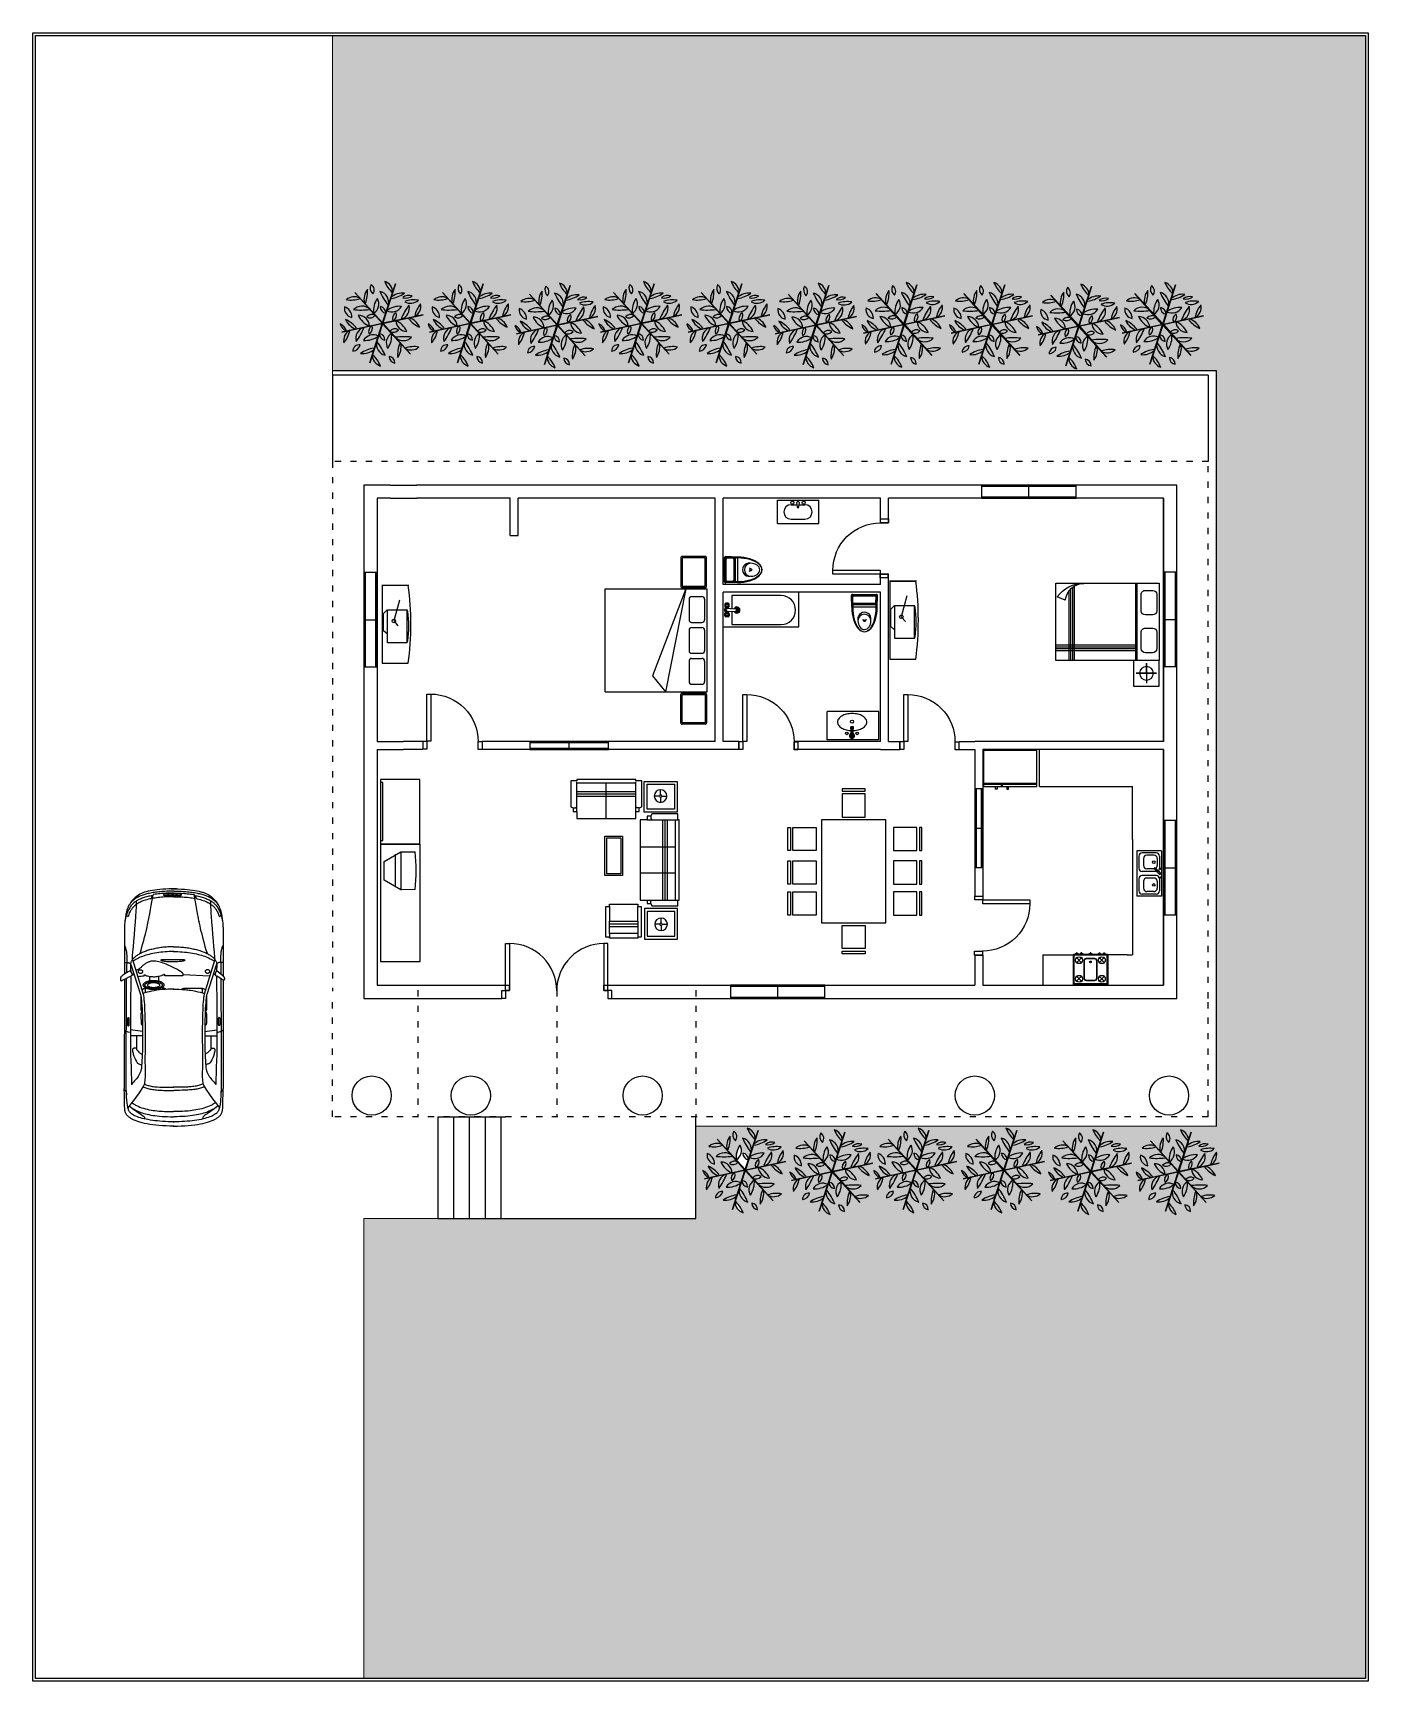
# Model space of a CAD drawing. Header units: millimetres. Extents: x 698 to 3284, y 241 to 3435.
import ezdxf

# ---------------------------------------------------------------- set-up
doc = ezdxf.new("R2010")
doc.units = ezdxf.units.MM
doc.linetypes.add('120', pattern=[200000, 100000, 100000])
doc.linetypes.add('ACAD_ISO03W100', pattern=[30, 12, -18])
for name, color, linetype in [('Blocks', 130, 'Continuous'), ('Door', 210, 'Continuous'), ('Garden', 90, 'Continuous'), ('Window', 40, 'Continuous')]:
    doc.layers.add(name, color=color, linetype=linetype)
doc.styles.add('DIM', font='txt')

# ---------------------------------------------------------------- blocks, each defined once
blk = doc.blocks.new('window2')
at = {"layer": 'Window'}
for p, q in [((182.88, 25.4), (0, 25.4)), ((0, 25.4), (0, 0)), ((182.88, 22.86), (0, 22.86)), ((0, 2.54), (182.88, 2.54)), ((0, 0), (182.88, 0)), ((91.44, 2.54), (91.44, 22.86)), ((182.88, 0), (182.88, 25.4))]:
    blk.add_line(p, q, dxfattribs=at)
blk = doc.blocks.new('Door1')
at = {"layer": 'Door'}
for points in [[(99.1, 15.9), (106.7, 15.9), (106.7, 107.4), (99.1, 107.4)], [(0, 0), (7.6, 0), (7.6, 15.2), (0, 15.2)], [(106.7, 0.7), (114.3, 0.7), (114.3, 15.9), (106.7, 15.9)]]:
    blk.add_lwpolyline(points, close=True, dxfattribs=at)
blk.add_arc((99.1, 15.9), 91.4, 90, 180.4388, dxfattribs=at)
blk = doc.blocks.new('window1')
at = {"layer": 'Window'}
for p, q in [((152.4, 15.24), (0, 15.24)), ((0, 15.24), (0, 0)), ((152.4, 12.7), (0, 12.7)), ((0, 2.54), (152.4, 2.54)), ((0, 0), (152.4, 0)), ((76.2, 2.54), (76.2, 12.7)), ((152.4, 0), (152.4, 15.24))]:
    blk.add_line(p, q, dxfattribs=at)
blk = doc.blocks.new('Door2')
at = {"layer": 'Door'}
for points in [[(15.2, 15.2), (7.6, 15.2), (7.6, 106.7), (15.2, 106.7)], [(198.1, 15.2), (205.7, 15.2), (205.7, 106.7), (198.1, 106.7)], [(7.6, 0), (0, 0), (0, 15.2), (7.6, 15.2)], [(205.7, 0), (213.4, 0), (213.4, 15.2), (205.7, 15.2)]]:
    blk.add_lwpolyline(points, close=True, dxfattribs=at)
for centre, start, end in [((15.2, 15.2), 359.5612, 90), ((198.1, 15.2), 90, 180.4388)]:
    blk.add_arc(centre, 91.4, start, end, dxfattribs=at)
blk = doc.blocks.new('A$C2EFE4C6E')
at = {"linetype": 'Continuous'}
for p, q in [((0.31, 1.738), (0.322, 1.743)), ((0.322, 1.743), (0.333, 1.749)), ((0.333, 1.749), (0.345, 1.753)), ((0.345, 1.753), (0.358, 1.758)), ((0.358, 1.758), (0.373, 1.762)), ((0.368, 1.735), (0.39, 1.745)), ((0.373, 1.762), (0.389, 1.767)), ((0.389, 1.767), (0.406, 1.771)), ((0.39, 1.745), (0.413, 1.754)), ((0.406, 1.771), (0.425, 1.775)), ((0.413, 1.754), (0.437, 1.764)), ((0.425, 1.775), (0.444, 1.779)), ((0.437, 1.764), (0.463, 1.772)), ((0.444, 1.779), (0.486, 1.787)), ((0.463, 1.772), (0.49, 1.78)), ((0.475, 1.762), (0.463, 1.77)), ((0.483, 1.755), (0.475, 1.762)), ((0.486, 1.749), (0.483, 1.755)), ((0.484, 1.741), (0.485, 1.743)), ((0.485, 1.743), (0.486, 1.745)), ((0.486, 1.787), (0.531, 1.794)), ((0.486, 1.747), (0.486, 1.749)), ((0.486, 1.745), (0.486, 1.747)), ((0.49, 1.78), (0.517, 1.787)), ((0.517, 1.787), (0.546, 1.793)), ((0.531, 1.794), (0.577, 1.799)), ((0.546, 1.793), (0.574, 1.798)), ((0.577, 1.799), (0.599, 1.802)), ((0.599, 1.802), (0.62, 1.804)), ((0.62, 1.804), (0.642, 1.806)), ((0.642, 1.806), (0.663, 1.807)), ((0.663, 1.807), (0.683, 1.808)), ((0.683, 1.808), (0.703, 1.809)), ((0.704, 1.809), (1.534, 1.809)), ((0.992, 1.809), (1.006, 1.802)), ((1.006, 1.802), (1.021, 1.795)), ((1.021, 1.795), (1.036, 1.79)), ((1.036, 1.79), (1.051, 1.785)), ((1.051, 1.785), (1.067, 1.781)), ((1.067, 1.781), (1.083, 1.777)), ((1.083, 1.777), (1.098, 1.774)), ((1.098, 1.774), (1.114, 1.771)), ((1.114, 1.771), (1.13, 1.769)), ((1.13, 1.769), (1.146, 1.768)), ((1.146, 1.768), (1.161, 1.767)), ((1.161, 1.767), (1.176, 1.766)), ((1.176, 1.766), (1.204, 1.765)), ((1.204, 1.765), (1.23, 1.764)), ((1.23, 1.764), (1.253, 1.765)), ((1.253, 1.765), (1.273, 1.766)), ((1.273, 1.766), (1.288, 1.766)), ((1.288, 1.766), (1.298, 1.767)), ((1.297, 1.808), (1.298, 1.798)), ((1.298, 1.789), (1.297, 1.779)), ((1.297, 1.779), (1.297, 1.77)), ((1.297, 1.77), (1.297, 1.761)), ((1.297, 1.761), (1.297, 1.752)), ((1.297, 1.752), (1.298, 1.743)), ((1.298, 1.798), (1.298, 1.789)), ((1.298, 1.767), (1.364, 1.767)), ((1.298, 1.743), (1.3, 1.734)), ((1.364, 1.767), (1.43, 1.767)), ((1.43, 1.767), (1.495, 1.767)), ((1.46, 1.725), (1.498, 1.769)), ((1.498, 1.769), (1.527, 1.802)), ((1.527, 1.802), (1.545, 1.819)), ((1.545, 1.819), (1.55, 1.823)), ((1.55, 1.823), (1.556, 1.827)), ((1.556, 1.827), (1.561, 1.829)), ((1.572, 1.755), (1.556, 1.728)), ((1.561, 1.829), (1.567, 1.831)), ((1.567, 1.831), (1.573, 1.833)), ((1.59, 1.784), (1.572, 1.755)), ((1.573, 1.833), (1.578, 1.833)), ((1.578, 1.833), (1.585, 1.833)), ((1.579, 1.768), (1.987, 1.77)), ((1.585, 1.833), (1.592, 1.833)), ((1.594, 1.79), (1.59, 1.784)), ((1.592, 1.833), (1.6, 1.831)), ((1.598, 1.796), (1.594, 1.79)), ((1.603, 1.804), (1.598, 1.796)), ((1.6, 1.831), (1.603, 1.831)), ((1.603, 1.831), (1.605, 1.83)), ((1.607, 1.812), (1.603, 1.804)), ((1.605, 1.83), (1.608, 1.828)), ((1.605, 1.809), (3.519, 1.809)), ((1.61, 1.818), (1.607, 1.812)), ((1.608, 1.828), (1.61, 1.827)), ((1.61, 1.827), (1.611, 1.825)), ((1.611, 1.824), (1.61, 1.818)), ((1.611, 1.825), (1.611, 1.824)), ((1.987, 1.77), (2.344, 1.773)), ((2.261, 1.741), (2.262, 1.743)), ((2.262, 1.743), (2.264, 1.745)), ((2.264, 1.745), (2.268, 1.747)), ((2.268, 1.747), (2.274, 1.749)), ((2.274, 1.749), (2.28, 1.75)), ((2.28, 1.75), (2.287, 1.75)), ((2.287, 1.75), (2.384, 1.75)), ((2.287, 1.75), (2.287, 1.75)), ((2.344, 1.773), (2.651, 1.775)), ((2.384, 1.75), (2.391, 1.75)), ((2.391, 1.75), (2.397, 1.749)), ((2.397, 1.749), (2.403, 1.747)), ((2.403, 1.747), (2.407, 1.745)), ((2.407, 1.745), (2.41, 1.743)), ((2.41, 1.743), (2.411, 1.741)), ((2.496, 1.798), (2.488, 1.807)), ((2.501, 1.79), (2.496, 1.798)), ((2.506, 1.781), (2.501, 1.79)), ((2.51, 1.772), (2.506, 1.781)), ((2.513, 1.764), (2.51, 1.772)), ((2.516, 1.755), (2.513, 1.764)), ((2.521, 1.738), (2.516, 1.755)), ((2.651, 1.775), (2.794, 1.777)), ((2.794, 1.777), (2.925, 1.778)), ((2.925, 1.778), (3.045, 1.778)), ((3.045, 1.778), (3.159, 1.778)), ((3.159, 1.778), (3.262, 1.778)), ((3.262, 1.778), (3.356, 1.778)), ((3.356, 1.778), (3.443, 1.777)), ((3.443, 1.777), (3.522, 1.775)), ((3.623, 1.808), (3.518, 1.809)), ((3.522, 1.775), (3.592, 1.772)), ((3.543, 1.808), (3.548, 1.8)), ((3.548, 1.8), (3.553, 1.793)), ((3.553, 1.793), (3.559, 1.788)), ((3.559, 1.788), (3.565, 1.783)), ((3.565, 1.783), (3.571, 1.779)), ((3.571, 1.779), (3.578, 1.776)), ((3.578, 1.776), (3.585, 1.774)), ((3.585, 1.774), (3.593, 1.772)), ((3.592, 1.772), (3.656, 1.769)), ((3.593, 1.772), (3.601, 1.771)), ((3.601, 1.771), (3.609, 1.771)), ((3.609, 1.771), (3.618, 1.77)), ((3.618, 1.77), (3.627, 1.77)), ((3.718, 1.807), (3.623, 1.808)), ((3.656, 1.769), (3.712, 1.766)), ((3.712, 1.766), (3.761, 1.761)), ((3.799, 1.805), (3.718, 1.807)), ((3.761, 1.761), (3.783, 1.758)), ((3.783, 1.758), (3.804, 1.755)), ((3.835, 1.803), (3.799, 1.805)), ((3.804, 1.755), (3.823, 1.752)), ((3.809, 1.709), (3.857, 1.747)), ((3.823, 1.752), (3.841, 1.749)), ((3.866, 1.802), (3.835, 1.803)), ((3.841, 1.749), (3.857, 1.745)), ((3.857, 1.745), (3.872, 1.741)), ((3.891, 1.8), (3.866, 1.802)), ((3.911, 1.797), (3.891, 1.8)), ((3.926, 1.794), (3.911, 1.797)), ((3.932, 1.791), (3.926, 1.794)), ((3.94, 1.789), (3.932, 1.791)), ((3.948, 1.786), (3.94, 1.789)), ((3.956, 1.782), (3.948, 1.786)), ((3.964, 1.778), (3.956, 1.782)), ((3.971, 1.773), (3.964, 1.778)), ((3.979, 1.768), (3.971, 1.773)), ((3.987, 1.763), (3.979, 1.768)), ((3.994, 1.756), (3.987, 1.763)), ((4.001, 1.749), (3.994, 1.756)), ((4.009, 1.741), (4.001, 1.749)), ((0.061, 1.45), (0.066, 1.466)), ((0.066, 1.466), (0.071, 1.48)), ((0.071, 1.48), (0.083, 1.507)), ((0.083, 1.507), (0.095, 1.533)), ((0.095, 1.533), (0.108, 1.557)), ((0.099, 1.452), (0.105, 1.47)), ((0.105, 1.47), (0.111, 1.488)), ((0.108, 1.557), (0.122, 1.579)), ((0.111, 1.488), (0.117, 1.504)), ((0.117, 1.504), (0.123, 1.52)), ((0.122, 1.579), (0.137, 1.599)), ((0.123, 1.52), (0.137, 1.551)), ((0.137, 1.599), (0.153, 1.619)), ((0.137, 1.551), (0.151, 1.58)), ((0.146, 1.439), (0.152, 1.459)), ((0.151, 1.58), (0.166, 1.606)), ((0.152, 1.459), (0.159, 1.478)), ((0.153, 1.619), (0.17, 1.637)), ((0.159, 1.478), (0.166, 1.496)), ((0.166, 1.606), (0.182, 1.63)), ((0.166, 1.496), (0.172, 1.514)), ((0.17, 1.637), (0.188, 1.654)), ((0.172, 1.514), (0.18, 1.531)), ((0.18, 1.531), (0.187, 1.548)), ((0.182, 1.63), (0.2, 1.651)), ((0.187, 1.548), (0.195, 1.564)), ((0.188, 1.654), (0.207, 1.67)), ((0.195, 1.564), (0.203, 1.579)), ((0.197, 1.436), (0.205, 1.46)), ((0.2, 1.651), (0.218, 1.671)), ((0.203, 1.579), (0.212, 1.593)), ((0.205, 1.46), (0.213, 1.482)), ((0.207, 1.67), (0.227, 1.686)), ((0.212, 1.593), (0.221, 1.607)), ((0.213, 1.482), (0.222, 1.503)), ((0.272, 1.595), (0.214, 1.595)), ((0.218, 1.671), (0.227, 1.68)), ((0.221, 1.607), (0.23, 1.62)), ((0.222, 1.503), (0.231, 1.522)), ((0.227, 1.686), (0.248, 1.7)), ((0.227, 1.68), (0.237, 1.689)), ((0.23, 1.62), (0.239, 1.632)), ((0.231, 1.522), (0.24, 1.541)), ((0.237, 1.689), (0.246, 1.697)), ((0.239, 1.632), (0.249, 1.644)), ((0.24, 1.541), (0.249, 1.558)), ((0.246, 1.697), (0.256, 1.705)), ((0.248, 1.7), (0.27, 1.714)), ((0.249, 1.644), (0.259, 1.655)), ((0.249, 1.558), (0.259, 1.575)), ((0.256, 1.705), (0.267, 1.713)), ((0.259, 1.655), (0.269, 1.666)), ((0.259, 1.575), (0.269, 1.59)), ((0.267, 1.713), (0.277, 1.72)), ((0.269, 1.666), (0.279, 1.676)), ((0.269, 1.59), (0.279, 1.604)), ((0.293, 1.595), (0.272, 1.595)), ((0.277, 1.72), (0.288, 1.726)), ((0.279, 1.676), (0.29, 1.685)), ((0.279, 1.604), (0.289, 1.617)), ((0.288, 1.726), (0.299, 1.733)), ((0.289, 1.617), (0.299, 1.629)), ((0.29, 1.685), (0.301, 1.693)), ((0.321, 1.596), (0.293, 1.595)), ((0.299, 1.733), (0.31, 1.738)), ((0.299, 1.629), (0.309, 1.64)), ((0.301, 1.693), (0.314, 1.704)), ((0.309, 1.64), (0.319, 1.651)), ((0.314, 1.704), (0.33, 1.715)), ((0.319, 1.651), (0.329, 1.66)), ((0.355, 1.597), (0.321, 1.596)), ((0.329, 1.66), (0.34, 1.668)), ((0.33, 1.715), (0.348, 1.725)), ((0.34, 1.668), (0.35, 1.677)), ((0.348, 1.725), (0.368, 1.735)), ((0.35, 1.677), (0.36, 1.684)), ((0.393, 1.599), (0.355, 1.597)), ((0.36, 1.684), (0.369, 1.691)), ((0.369, 1.691), (0.379, 1.696)), ((0.379, 1.696), (0.388, 1.702)), ((0.388, 1.702), (0.398, 1.707)), ((0.436, 1.602), (0.393, 1.599)), ((0.398, 1.707), (0.415, 1.715)), ((0.415, 1.715), (0.432, 1.721)), ((0.432, 1.721), (0.446, 1.726)), ((0.484, 1.606), (0.436, 1.602)), ((0.446, 1.726), (0.459, 1.731)), ((0.459, 1.731), (0.47, 1.734)), ((0.47, 1.734), (0.478, 1.738)), ((0.478, 1.738), (0.481, 1.739)), ((0.481, 1.739), (0.484, 1.741)), ((0.585, 1.613), (0.484, 1.606)), ((0.695, 1.622), (0.585, 1.613)), ((0.807, 1.631), (0.695, 1.622)), ((0.918, 1.641), (0.807, 1.631)), ((0.906, 1.465), (0.852, 1.451)), ((0.963, 1.48), (0.906, 1.465)), ((1.02, 1.649), (0.918, 1.641)), ((1.02, 1.496), (0.963, 1.48)), ((1.107, 1.656), (1.02, 1.649)), ((1.079, 1.514), (1.02, 1.496)), ((1.141, 1.532), (1.079, 1.514)), ((1.101, 1.439), (1.116, 1.474)), ((1.146, 1.659), (1.107, 1.656)), ((1.116, 1.474), (1.123, 1.491)), ((1.123, 1.491), (1.13, 1.508)), ((1.13, 1.508), (1.138, 1.523)), ((1.138, 1.523), (1.146, 1.539)), ((1.179, 1.662), (1.146, 1.659)), ((1.146, 1.539), (1.154, 1.554)), ((1.154, 1.554), (1.162, 1.568)), ((1.162, 1.568), (1.171, 1.581)), ((1.171, 1.581), (1.179, 1.594)), ((1.171, 1.432), (1.18, 1.46)), ((1.205, 1.664), (1.179, 1.662)), ((1.179, 1.594), (1.188, 1.606)), ((1.18, 1.46), (1.189, 1.488)), ((1.188, 1.606), (1.197, 1.618)), ((1.189, 1.488), (1.199, 1.514)), ((1.197, 1.618), (1.206, 1.629)), ((1.199, 1.514), (1.209, 1.538)), ((1.227, 1.665), (1.205, 1.664)), ((1.206, 1.629), (1.215, 1.639)), ((1.209, 1.538), (1.22, 1.562)), ((1.215, 1.639), (1.224, 1.648)), ((1.22, 1.562), (1.231, 1.583)), ((1.224, 1.648), (1.234, 1.657)), ((1.241, 1.666), (1.227, 1.665)), ((1.231, 1.583), (1.242, 1.603)), ((1.234, 1.657), (1.243, 1.665)), ((1.246, 1.665), (1.241, 1.666)), ((1.242, 1.603), (1.253, 1.621)), ((1.243, 1.665), (1.253, 1.672)), ((1.246, 1.666), (1.856, 1.478)), ((1.253, 1.672), (1.262, 1.678)), ((1.253, 1.621), (1.265, 1.638)), ((1.262, 1.678), (1.272, 1.684)), ((1.265, 1.638), (1.277, 1.653)), ((1.272, 1.684), (1.282, 1.689)), ((1.282, 1.689), (1.292, 1.692)), ((1.292, 1.692), (1.302, 1.695)), ((1.3, 1.734), (1.304, 1.725)), ((1.302, 1.695), (1.312, 1.698)), ((1.304, 1.725), (1.309, 1.717)), ((1.309, 1.717), (1.316, 1.708)), ((1.312, 1.698), (1.322, 1.699)), ((1.316, 1.708), (1.325, 1.699)), ((1.322, 1.699), (1.332, 1.699)), ((1.329, 1.696), (1.863, 1.522)), ((1.334, 1.697), (1.375, 1.697)), ((1.375, 1.697), (1.414, 1.696)), ((1.414, 1.696), (1.453, 1.696)), ((1.42, 1.536), (1.421, 1.541)), ((1.421, 1.531), (1.42, 1.536)), ((1.42, 1.536), (1.42, 1.536)), ((1.421, 1.545), (1.423, 1.55)), ((1.421, 1.541), (1.421, 1.545)), ((1.421, 1.526), (1.421, 1.531)), ((1.423, 1.521), (1.421, 1.526)), ((1.423, 1.55), (1.425, 1.554)), ((1.425, 1.517), (1.423, 1.521)), ((1.425, 1.554), (1.428, 1.559)), ((1.428, 1.513), (1.425, 1.517)), ((1.428, 1.559), (1.43, 1.562)), ((1.43, 1.51), (1.428, 1.513)), ((1.43, 1.562), (1.434, 1.565)), ((1.434, 1.507), (1.43, 1.51)), ((1.434, 1.565), (1.437, 1.568)), ((1.437, 1.504), (1.434, 1.507)), ((1.437, 1.568), (1.441, 1.57)), ((1.441, 1.502), (1.437, 1.504)), ((1.441, 1.57), (1.446, 1.571)), ((1.446, 1.5), (1.441, 1.502)), ((1.446, 1.571), (1.45, 1.572)), ((1.45, 1.499), (1.446, 1.5)), ((1.45, 1.707), (1.452, 1.713)), ((1.45, 1.703), (1.45, 1.707)), ((1.45, 1.7), (1.45, 1.703)), ((1.451, 1.697), (1.45, 1.7)), ((1.45, 1.572), (1.455, 1.573)), ((1.455, 1.499), (1.45, 1.499)), ((1.452, 1.694), (1.451, 1.697)), ((1.452, 1.713), (1.455, 1.72)), ((1.455, 1.692), (1.452, 1.694)), ((1.455, 1.72), (1.46, 1.725)), ((1.458, 1.69), (1.455, 1.692)), ((1.455, 1.573), (1.46, 1.572)), ((1.46, 1.499), (1.455, 1.499)), ((1.472, 1.683), (1.458, 1.69)), ((1.46, 1.572), (1.464, 1.571)), ((1.464, 1.5), (1.46, 1.499)), ((1.464, 1.571), (1.468, 1.57)), ((1.468, 1.502), (1.464, 1.5)), ((1.468, 1.57), (1.472, 1.568)), ((1.472, 1.504), (1.468, 1.502)), ((1.485, 1.678), (1.472, 1.683)), ((1.472, 1.568), (1.475, 1.565)), ((1.475, 1.507), (1.472, 1.504)), ((1.475, 1.565), (1.479, 1.562)), ((1.479, 1.51), (1.475, 1.507)), ((1.479, 1.562), (1.481, 1.559)), ((1.481, 1.513), (1.479, 1.51)), ((1.481, 1.559), (1.484, 1.554)), ((1.484, 1.517), (1.481, 1.513)), ((1.484, 1.554), (1.486, 1.55)), ((1.486, 1.521), (1.484, 1.517)), ((1.5, 1.673), (1.485, 1.678)), ((1.486, 1.55), (1.488, 1.545)), ((1.488, 1.526), (1.486, 1.521)), ((1.488, 1.545), (1.489, 1.541)), ((1.489, 1.531), (1.488, 1.526)), ((1.489, 1.541), (1.489, 1.536)), ((1.489, 1.536), (1.489, 1.531)), ((1.499, 1.674), (1.502, 1.673)), ((1.504, 1.66), (1.501, 1.672)), ((1.502, 1.673), (1.505, 1.672)), ((1.508, 1.649), (1.504, 1.66)), ((1.505, 1.672), (1.508, 1.671)), ((1.508, 1.671), (1.51, 1.67)), ((1.512, 1.638), (1.508, 1.649)), ((1.51, 1.67), (1.512, 1.67)), ((1.512, 1.67), (1.515, 1.671)), ((1.515, 1.671), (1.518, 1.672)), ((1.541, 1.57), (1.517, 1.104)), ((1.518, 1.672), (1.52, 1.675)), ((1.52, 1.675), (1.524, 1.678)), ((1.524, 1.678), (1.528, 1.683)), ((1.528, 1.683), (1.532, 1.69)), ((1.532, 1.69), (1.537, 1.697)), ((1.536, 1.696), (1.651, 1.696)), ((1.556, 1.728), (1.537, 1.697)), ((1.651, 1.696), (1.761, 1.696)), ((1.753, 1.45), (1.756, 1.457)), ((1.756, 1.457), (1.758, 1.464)), ((1.758, 1.464), (1.761, 1.47)), ((1.761, 1.696), (1.865, 1.697)), ((1.761, 1.47), (1.764, 1.477)), ((1.764, 1.477), (1.768, 1.482)), ((1.768, 1.482), (1.772, 1.487)), ((1.772, 1.487), (1.776, 1.492)), ((1.776, 1.492), (1.785, 1.5)), ((1.832, 1.444), (1.844, 1.48)), ((1.856, 1.478), (1.868, 1.475)), ((1.863, 1.522), (1.874, 1.519)), ((1.865, 1.697), (1.968, 1.697)), ((1.868, 1.475), (1.881, 1.472)), ((1.874, 1.519), (1.889, 1.517)), ((1.881, 1.518), (2.094, 1.518)), ((1.881, 1.472), (1.896, 1.469)), ((1.889, 1.517), (1.905, 1.514)), ((1.896, 1.469), (1.913, 1.467)), ((1.905, 1.514), (1.922, 1.512)), ((1.913, 1.467), (1.93, 1.465)), ((1.922, 1.512), (1.942, 1.509)), ((1.93, 1.465), (1.949, 1.463)), ((1.942, 1.509), (1.963, 1.507)), ((1.949, 1.463), (1.99, 1.459)), ((1.963, 1.507), (2.008, 1.503)), ((1.968, 1.697), (2.069, 1.698)), ((1.99, 1.459), (2.035, 1.455)), ((2.008, 1.503), (2.06, 1.499)), ((2.035, 1.455), (2.085, 1.452)), ((2.06, 1.499), (2.116, 1.495)), ((2.069, 1.698), (2.169, 1.699)), ((2.085, 1.452), (2.137, 1.45)), ((2.094, 1.518), (2.103, 1.518)), ((2.103, 1.518), (2.112, 1.518)), ((2.112, 1.518), (2.119, 1.518)), ((2.116, 1.495), (2.176, 1.493)), ((2.119, 1.518), (2.126, 1.517)), ((2.126, 1.517), (2.132, 1.515)), ((2.132, 1.515), (2.137, 1.513)), ((2.137, 1.513), (2.142, 1.51)), ((2.142, 1.51), (2.146, 1.507)), ((2.146, 1.507), (2.15, 1.504)), ((2.15, 1.504), (2.153, 1.501)), ((2.153, 1.501), (2.156, 1.497)), ((2.156, 1.497), (2.159, 1.493)), ((2.157, 1.496), (2.166, 1.504)), ((2.166, 1.504), (2.17, 1.506)), ((2.169, 1.699), (2.269, 1.7)), ((2.17, 1.506), (2.175, 1.508)), ((2.175, 1.508), (2.18, 1.511)), ((2.176, 1.493), (2.239, 1.491)), ((2.18, 1.511), (2.186, 1.512)), ((2.186, 1.512), (2.193, 1.514)), ((2.193, 1.514), (2.201, 1.516)), ((2.201, 1.516), (2.209, 1.517)), ((2.209, 1.517), (2.219, 1.518)), ((2.219, 1.518), (2.23, 1.518)), ((2.23, 1.518), (2.242, 1.518)), ((2.239, 1.491), (2.305, 1.489)), ((2.242, 1.518), (2.255, 1.518)), ((2.255, 1.518), (2.354, 1.518)), ((2.262, 1.738), (2.261, 1.741)), ((2.264, 1.735), (2.262, 1.738)), ((2.268, 1.733), (2.264, 1.735)), ((2.274, 1.732), (2.268, 1.733)), ((2.269, 1.7), (2.373, 1.7)), ((2.28, 1.731), (2.274, 1.732)), ((2.287, 1.731), (2.28, 1.731)), ((2.384, 1.731), (2.287, 1.731)), ((2.305, 1.489), (2.374, 1.487)), ((2.354, 1.518), (2.363, 1.517)), ((2.363, 1.517), (2.372, 1.515)), ((2.372, 1.515), (2.381, 1.513)), ((2.373, 1.7), (2.479, 1.701)), ((2.374, 1.487), (2.443, 1.486)), ((2.381, 1.513), (2.385, 1.511)), ((2.391, 1.731), (2.384, 1.731)), ((2.385, 1.511), (2.389, 1.51)), ((2.389, 1.51), (2.394, 1.507)), ((2.397, 1.732), (2.391, 1.731)), ((2.394, 1.507), (2.397, 1.505)), ((2.403, 1.733), (2.397, 1.732)), ((2.397, 1.505), (2.401, 1.502)), ((2.401, 1.502), (2.405, 1.498)), ((2.407, 1.735), (2.403, 1.733)), ((2.405, 1.498), (2.407, 1.494)), ((2.41, 1.738), (2.407, 1.735)), ((2.407, 1.494), (2.413, 1.487)), ((2.411, 1.741), (2.41, 1.738)), ((2.443, 1.486), (2.514, 1.486)), ((2.479, 1.701), (2.589, 1.701)), ((2.512, 1.486), (2.482, 1.698)), ((2.514, 1.486), (2.584, 1.486)), ((2.527, 1.719), (2.521, 1.738)), ((2.535, 1.699), (2.527, 1.719)), ((2.584, 1.486), (2.654, 1.486)), ((2.587, 1.488), (2.587, 1.698)), ((2.588, 1.592), (2.815, 1.592)), ((2.589, 1.701), (2.706, 1.7)), ((2.654, 1.486), (2.722, 1.487)), ((2.706, 1.7), (2.831, 1.699)), ((2.722, 1.487), (2.789, 1.488)), ((2.789, 1.488), (2.854, 1.49)), ((2.805, 1.626), (2.806, 1.634)), ((2.806, 1.617), (2.805, 1.626)), ((2.806, 1.634), (2.808, 1.642)), ((2.807, 1.608), (2.806, 1.617)), ((2.809, 1.599), (2.807, 1.608)), ((2.808, 1.642), (2.81, 1.649)), ((2.813, 1.592), (2.809, 1.599)), ((2.81, 1.649), (2.815, 1.655)), ((2.815, 1.655), (2.82, 1.66)), ((2.815, 1.592), (2.827, 1.592)), ((2.82, 1.66), (2.823, 1.662)), ((2.823, 1.662), (2.827, 1.664)), ((2.827, 1.664), (2.831, 1.665)), ((2.827, 1.592), (2.845, 1.579)), ((2.831, 1.699), (2.926, 1.697)), ((2.831, 1.665), (2.835, 1.665)), ((2.835, 1.665), (2.84, 1.666)), ((2.84, 1.666), (2.845, 1.665)), ((2.845, 1.665), (2.862, 1.663)), ((2.845, 1.579), (2.861, 1.567)), ((2.854, 1.49), (2.915, 1.492)), ((2.861, 1.567), (2.874, 1.554)), ((2.862, 1.663), (2.879, 1.659)), ((2.874, 1.554), (2.88, 1.547)), ((2.879, 1.659), (2.896, 1.655)), ((2.88, 1.547), (2.886, 1.54)), ((2.886, 1.54), (2.892, 1.532)), ((2.892, 1.532), (2.898, 1.523)), ((2.896, 1.655), (2.913, 1.65)), ((2.898, 1.523), (2.904, 1.513)), ((2.904, 1.513), (2.91, 1.501)), ((2.91, 1.501), (2.913, 1.492)), ((2.913, 1.65), (2.93, 1.645)), ((2.915, 1.492), (2.972, 1.494)), ((2.926, 1.697), (3.03, 1.694)), ((2.93, 1.645), (2.947, 1.639)), ((2.947, 1.639), (2.98, 1.626)), ((2.972, 1.494), (3.025, 1.497)), ((2.98, 1.626), (3.012, 1.612)), ((3.012, 1.612), (3.043, 1.596)), ((3.025, 1.497), (3.072, 1.5)), ((3.03, 1.694), (3.139, 1.69)), ((3.043, 1.596), (3.049, 1.593)), ((3.049, 1.593), (3.054, 1.59)), ((3.054, 1.59), (3.06, 1.586)), ((3.06, 1.586), (3.064, 1.582)), ((3.064, 1.582), (3.068, 1.578)), ((3.068, 1.578), (3.072, 1.573)), ((3.072, 1.573), (3.079, 1.564)), ((3.072, 1.5), (3.116, 1.504)), ((3.079, 1.564), (3.084, 1.554)), ((3.084, 1.554), (3.088, 1.543)), ((3.088, 1.543), (3.092, 1.531)), ((3.092, 1.531), (3.095, 1.517)), ((3.095, 1.517), (3.098, 1.503)), ((3.116, 1.504), (3.151, 1.508)), ((3.139, 1.69), (3.248, 1.686)), ((3.151, 1.508), (3.179, 1.513)), ((3.179, 1.513), (3.194, 1.516)), ((3.194, 1.516), (3.209, 1.519)), ((3.209, 1.519), (3.222, 1.523)), ((3.222, 1.523), (3.235, 1.528)), ((3.235, 1.528), (3.248, 1.533)), ((3.248, 1.686), (3.353, 1.682)), ((3.248, 1.533), (3.26, 1.539)), ((3.26, 1.539), (3.271, 1.544)), ((3.271, 1.544), (3.282, 1.551)), ((3.282, 1.551), (3.293, 1.558)), ((3.293, 1.558), (3.303, 1.565)), ((3.303, 1.565), (3.314, 1.571)), ((3.314, 1.571), (3.324, 1.579)), ((3.324, 1.579), (3.343, 1.594)), ((3.343, 1.594), (3.363, 1.611)), ((3.353, 1.682), (3.45, 1.681)), ((3.363, 1.611), (3.383, 1.628)), ((3.383, 1.628), (3.403, 1.645)), ((3.403, 1.645), (3.424, 1.663)), ((3.408, 1.45), (3.42, 1.452)), ((3.42, 1.452), (3.431, 1.455)), ((3.424, 1.663), (3.448, 1.68)), ((3.431, 1.455), (3.442, 1.458)), ((3.434, 1.456), (3.442, 1.442)), ((3.442, 1.458), (3.452, 1.462)), ((3.452, 1.462), (3.462, 1.466)), ((3.462, 1.466), (3.47, 1.47)), ((3.47, 1.47), (3.5, 1.487)), ((3.484, 1.476), (3.492, 1.462)), ((3.492, 1.462), (3.5, 1.446)), ((3.5, 1.487), (3.546, 1.517)), ((3.546, 1.517), (3.608, 1.559)), ((3.608, 1.559), (3.642, 1.583)), ((3.642, 1.583), (3.68, 1.611)), ((3.68, 1.611), (3.721, 1.641)), ((3.721, 1.641), (3.763, 1.673)), ((3.763, 1.673), (3.809, 1.709)), ((3.766, 1.675), (3.776, 1.663)), ((3.776, 1.663), (3.785, 1.65)), ((3.785, 1.65), (3.793, 1.637)), ((3.793, 1.637), (3.801, 1.623)), ((3.801, 1.623), (3.809, 1.609)), ((3.809, 1.609), (3.816, 1.594)), ((3.816, 1.594), (3.83, 1.565)), ((3.824, 1.724), (3.846, 1.695)), ((3.83, 1.565), (3.843, 1.534)), ((3.843, 1.534), (3.855, 1.502)), ((3.846, 1.695), (3.867, 1.666)), ((3.855, 1.502), (3.865, 1.469)), ((3.857, 1.68), (3.866, 1.666)), ((3.865, 1.469), (3.875, 1.435)), ((3.866, 1.666), (3.875, 1.651)), ((3.867, 1.666), (3.887, 1.639)), ((3.872, 1.741), (3.886, 1.737)), ((3.875, 1.651), (3.884, 1.635)), ((3.884, 1.635), (3.893, 1.618)), ((3.886, 1.737), (3.897, 1.733)), ((3.887, 1.639), (3.906, 1.612)), ((3.893, 1.618), (3.902, 1.6)), ((3.897, 1.733), (3.908, 1.728)), ((3.902, 1.6), (3.911, 1.581)), ((3.906, 1.612), (3.923, 1.587)), ((3.908, 1.728), (3.918, 1.723)), ((3.911, 1.581), (3.92, 1.561)), ((3.918, 1.723), (3.926, 1.718)), ((3.92, 1.561), (3.929, 1.539)), ((3.923, 1.587), (3.939, 1.563)), ((3.926, 1.718), (3.933, 1.712)), ((3.929, 1.539), (3.938, 1.516)), ((3.933, 1.712), (3.939, 1.707)), ((3.938, 1.516), (3.946, 1.491)), ((3.939, 1.707), (3.945, 1.702)), ((3.939, 1.563), (3.955, 1.541)), ((3.945, 1.702), (3.951, 1.697)), ((3.946, 1.491), (3.955, 1.465)), ((3.951, 1.697), (3.957, 1.691)), ((3.955, 1.541), (3.968, 1.521)), ((3.955, 1.465), (3.963, 1.437)), ((3.957, 1.691), (3.962, 1.684)), ((3.962, 1.684), (3.967, 1.677)), ((3.967, 1.677), (3.978, 1.661)), ((3.968, 1.521), (3.979, 1.504)), ((3.978, 1.661), (3.989, 1.643)), ((3.979, 1.504), (3.99, 1.489)), ((3.989, 1.643), (4, 1.622)), ((3.99, 1.489), (3.998, 1.476)), ((3.998, 1.476), (4.005, 1.468)), ((4, 1.622), (4.01, 1.6)), ((4.005, 1.468), (4.01, 1.463)), ((4.016, 1.733), (4.009, 1.741)), ((4.01, 1.6), (4.019, 1.575)), ((4.01, 1.463), (4.015, 1.459)), ((4.015, 1.459), (4.02, 1.456)), ((4.024, 1.724), (4.016, 1.733)), ((4.019, 1.575), (4.029, 1.548)), ((4.02, 1.456), (4.025, 1.454)), ((4.031, 1.716), (4.024, 1.724)), ((4.025, 1.454), (4.029, 1.452)), ((4.029, 1.548), (4.037, 1.52)), ((4.029, 1.452), (4.033, 1.451)), ((4.037, 1.705), (4.031, 1.716)), ((4.045, 1.694), (4.037, 1.705)), ((4.037, 1.52), (4.046, 1.489)), ((4.051, 1.683), (4.045, 1.694)), ((4.046, 1.489), (4.054, 1.456)), ((4.058, 1.671), (4.051, 1.683)), ((4.054, 1.456), (4.062, 1.422)), ((4.065, 1.659), (4.058, 1.671)), ((4.077, 1.632), (4.065, 1.659)), ((4.09, 1.602), (4.077, 1.632)), ((4.102, 1.568), (4.09, 1.602)), ((4.113, 1.533), (4.102, 1.568)), ((4.123, 1.495), (4.113, 1.533)), ((4.133, 1.453), (4.123, 1.495)), ((4.142, 1.409), (4.133, 1.453)), ((0.008, 1.128), (0.012, 1.178)), ((0.012, 1.178), (0.016, 1.225)), ((0.016, 1.225), (0.022, 1.269)), ((0.022, 1.269), (0.028, 1.311)), ((0.028, 1.311), (0.035, 1.349)), ((0.035, 1.349), (0.043, 1.385)), ((0.043, 1.385), (0.047, 1.402)), ((0.047, 1.402), (0.051, 1.419)), ((0.048, 1.155), (0.051, 1.182)), ((0.051, 1.419), (0.056, 1.435)), ((0.051, 1.182), (0.053, 1.208)), ((0.053, 1.208), (0.056, 1.234)), ((0.056, 1.435), (0.061, 1.45)), ((0.056, 1.234), (0.06, 1.259)), ((0.06, 1.259), (0.063, 1.283)), ((0.063, 1.283), (0.067, 1.307)), ((0.067, 1.307), (0.071, 1.33)), ((0.071, 1.33), (0.075, 1.352)), ((0.075, 1.352), (0.079, 1.373)), ((0.079, 1.373), (0.084, 1.394)), ((0.083, 1.157), (0.085, 1.184)), ((0.084, 1.394), (0.089, 1.414)), ((0.085, 1.184), (0.088, 1.211)), ((0.088, 1.211), (0.091, 1.237)), ((0.089, 1.414), (0.094, 1.433)), ((0.091, 1.237), (0.094, 1.262)), ((0.094, 1.433), (0.099, 1.452)), ((0.094, 1.262), (0.098, 1.287)), ((0.098, 1.288), (0.099, 1.293)), ((0.098, 1.287), (0.098, 1.288)), ((0.098, 1.288), (0.098, 1.288)), ((0.098, 1.287), (0.098, 1.287)), ((0.099, 1.293), (0.1, 1.295)), ((0.1, 1.295), (0.101, 1.298)), ((0.101, 1.298), (0.102, 1.3)), ((0.102, 1.3), (0.104, 1.301)), ((0.104, 1.301), (0.106, 1.302)), ((0.106, 1.302), (0.109, 1.303)), ((0.109, 1.303), (0.113, 1.304)), ((0.113, 1.304), (0.117, 1.305)), ((0.116, 1.303), (0.115, 1.304)), ((0.116, 1.305), (0.121, 1.329)), ((0.17, 1.314), (0.117, 1.305)), ((0.121, 1.329), (0.125, 1.353)), ((0.121, 1.322), (0.133, 1.325)), ((0.125, 1.353), (0.13, 1.375)), ((0.13, 1.375), (0.135, 1.397)), ((0.133, 1.325), (0.145, 1.327)), ((0.135, 1.397), (0.141, 1.419)), ((0.141, 1.419), (0.146, 1.439)), ((0.145, 1.327), (0.156, 1.33)), ((0.147, 1.154), (0.149, 1.183)), ((0.149, 1.183), (0.152, 1.211)), ((0.155, 1.312), (0.151, 1.312)), ((0.152, 1.211), (0.156, 1.24)), ((0.159, 1.311), (0.155, 1.312)), ((0.156, 1.33), (0.16, 1.332)), ((0.156, 1.24), (0.16, 1.267)), ((0.161, 1.31), (0.159, 1.311)), ((0.16, 1.332), (0.164, 1.335)), ((0.16, 1.267), (0.165, 1.294)), ((0.162, 1.309), (0.161, 1.31)), ((0.163, 1.308), (0.162, 1.309)), ((0.164, 1.306), (0.163, 1.308)), ((0.164, 1.335), (0.168, 1.339)), ((0.165, 1.304), (0.164, 1.306)), ((0.165, 1.301), (0.165, 1.304)), ((0.165, 1.298), (0.165, 1.301)), ((0.165, 1.294), (0.165, 1.298)), ((0.168, 1.339), (0.171, 1.344)), ((0.228, 1.324), (0.17, 1.314)), ((0.171, 1.344), (0.174, 1.35)), ((0.174, 1.35), (0.176, 1.358)), ((0.176, 1.356), (0.182, 1.384)), ((0.176, 1.358), (0.176, 1.356)), ((0.182, 1.384), (0.19, 1.411)), ((0.19, 1.411), (0.197, 1.436)), ((0.293, 1.335), (0.228, 1.324)), ((0.362, 1.346), (0.293, 1.335)), ((0.437, 1.36), (0.362, 1.346)), ((0.519, 1.375), (0.437, 1.36)), ((0.562, 1.384), (0.519, 1.375)), ((0.606, 1.393), (0.562, 1.384)), ((0.652, 1.403), (0.606, 1.393)), ((0.7, 1.414), (0.652, 1.403)), ((0.749, 1.425), (0.7, 1.414)), ((0.8, 1.438), (0.749, 1.425)), ((0.852, 1.451), (0.8, 1.438)), ((1.035, 1.161), (1.038, 1.185)), ((1.038, 1.185), (1.042, 1.208)), ((1.042, 1.208), (1.047, 1.231)), ((1.047, 1.231), (1.05, 1.253)), ((1.05, 1.253), (1.055, 1.276)), ((1.055, 1.276), (1.06, 1.297)), ((1.06, 1.297), (1.065, 1.319)), ((1.065, 1.319), (1.071, 1.34)), ((1.071, 1.34), (1.077, 1.361)), ((1.077, 1.361), (1.088, 1.401)), ((1.088, 1.401), (1.101, 1.439)), ((1.114, 1.127), (1.118, 1.165)), ((1.118, 1.165), (1.122, 1.201)), ((1.122, 1.201), (1.128, 1.237)), ((1.128, 1.237), (1.133, 1.271)), ((1.133, 1.271), (1.14, 1.306)), ((1.14, 1.306), (1.147, 1.339)), ((1.147, 1.339), (1.154, 1.371)), ((1.154, 1.371), (1.162, 1.402)), ((1.162, 1.402), (1.171, 1.432)), ((1.751, 1.435), (1.752, 1.443)), ((1.751, 1.427), (1.751, 1.435)), ((1.751, 1.136), (1.751, 1.427)), ((1.751, 1.416), (1.752, 1.42)), ((1.751, 1.412), (1.751, 1.416)), ((1.751, 1.154), (1.751, 1.412)), ((1.752, 1.443), (1.753, 1.45)), ((1.752, 1.42), (1.753, 1.423)), ((1.753, 1.423), (1.754, 1.427)), ((1.754, 1.427), (1.756, 1.431)), ((1.756, 1.431), (1.759, 1.434)), ((1.759, 1.434), (1.762, 1.437)), ((1.762, 1.437), (1.764, 1.439)), ((1.764, 1.439), (1.768, 1.441)), ((1.768, 1.441), (1.771, 1.443)), ((1.771, 1.443), (1.775, 1.443)), ((1.775, 1.443), (1.779, 1.443)), ((1.776, 1.138), (1.778, 1.162)), ((1.778, 1.162), (1.781, 1.186)), ((1.779, 1.443), (1.832, 1.443)), ((1.781, 1.186), (1.784, 1.21)), ((1.784, 1.21), (1.787, 1.233)), ((1.787, 1.233), (1.794, 1.279)), ((1.794, 1.279), (1.802, 1.323)), ((1.802, 1.323), (1.812, 1.366)), ((1.812, 1.366), (1.822, 1.406)), ((1.822, 1.406), (1.832, 1.444)), ((2.137, 1.45), (2.193, 1.448)), ((2.193, 1.448), (2.25, 1.446)), ((2.25, 1.446), (2.309, 1.445)), ((2.309, 1.445), (2.369, 1.444)), ((2.369, 1.444), (2.43, 1.443)), ((2.43, 1.443), (2.553, 1.443)), ((2.553, 1.443), (2.671, 1.443)), ((2.671, 1.443), (2.782, 1.444)), ((2.782, 1.444), (2.884, 1.444)), ((2.884, 1.444), (2.969, 1.445)), ((2.969, 1.445), (3.031, 1.445)), ((3.031, 1.445), (3.147, 1.444)), ((3.147, 1.444), (3.242, 1.443)), ((3.242, 1.443), (3.318, 1.443)), ((3.318, 1.443), (3.352, 1.444)), ((3.352, 1.444), (3.382, 1.447)), ((3.382, 1.447), (3.408, 1.45)), ((3.442, 1.442), (3.449, 1.427)), ((3.449, 1.427), (3.455, 1.41)), ((3.455, 1.41), (3.462, 1.393)), ((3.462, 1.393), (3.466, 1.375)), ((3.466, 1.375), (3.471, 1.355)), ((3.471, 1.355), (3.475, 1.336)), ((3.475, 1.336), (3.479, 1.315)), ((3.479, 1.315), (3.482, 1.294)), ((3.482, 1.294), (3.485, 1.272)), ((3.485, 1.272), (3.487, 1.25)), ((3.487, 1.25), (3.489, 1.227)), ((3.489, 1.227), (3.491, 1.203)), ((3.491, 1.203), (3.492, 1.18)), ((3.492, 1.18), (3.493, 1.156)), ((3.5, 1.446), (3.506, 1.429)), ((3.506, 1.429), (3.512, 1.412)), ((3.512, 1.412), (3.517, 1.393)), ((3.517, 1.393), (3.522, 1.373)), ((3.522, 1.373), (3.527, 1.352)), ((3.527, 1.352), (3.531, 1.331)), ((3.531, 1.331), (3.534, 1.309)), ((3.534, 1.309), (3.537, 1.287)), ((3.537, 1.287), (3.54, 1.263)), ((3.54, 1.263), (3.543, 1.24)), ((3.543, 1.24), (3.544, 1.215)), ((3.544, 1.215), (3.546, 1.191)), ((3.546, 1.191), (3.547, 1.166)), ((3.547, 1.166), (3.549, 1.141)), ((3.875, 1.435), (3.883, 1.401)), ((3.883, 1.401), (3.89, 1.367)), ((3.89, 1.367), (3.896, 1.332)), ((3.896, 1.332), (3.902, 1.297)), ((3.902, 1.297), (3.907, 1.263)), ((3.907, 1.263), (3.911, 1.228)), ((3.911, 1.228), (3.915, 1.194)), ((3.915, 1.194), (3.917, 1.161)), ((3.963, 1.437), (3.97, 1.408)), ((3.97, 1.408), (3.977, 1.376)), ((3.977, 1.376), (3.984, 1.343)), ((3.984, 1.343), (3.99, 1.307)), ((3.99, 1.307), (3.996, 1.269)), ((3.996, 1.269), (4.001, 1.229)), ((4.001, 1.229), (4.005, 1.188)), ((4.005, 1.188), (4.009, 1.143)), ((4.033, 1.451), (4.042, 1.45)), ((4.042, 1.45), (4.05, 1.451)), ((4.05, 1.451), (4.057, 1.451)), ((4.062, 1.422), (4.068, 1.386)), ((4.068, 1.386), (4.075, 1.347)), ((4.075, 1.347), (4.081, 1.308)), ((4.081, 1.308), (4.086, 1.266)), ((4.086, 1.266), (4.091, 1.223)), ((4.091, 1.223), (4.095, 1.178)), ((4.095, 1.178), (4.098, 1.132)), ((4.15, 1.361), (4.142, 1.409)), ((4.158, 1.309), (4.15, 1.361)), ((4.164, 1.255), (4.158, 1.309)), ((4.169, 1.197), (4.164, 1.255)), ((4.174, 1.136), (4.169, 1.197)), ((0, 0.959), (0.002, 1.019)), ((0.001, 0.986), (0, 0.968)), ((0, 0.968), (0, 0.934)), ((0, 0.953), (0, 0.959)), ((0, 0.941), (0, 0.953)), ((0, 0.925), (0, 0.941)), ((0, 0.934), (0, 0.916)), ((0, 0.909), (0, 0.925)), ((0, 0.916), (0.002, 0.856)), ((0.001, 0.896), (0, 0.909)), ((0.002, 0.892), (0.001, 0.896)), ((0.002, 1.019), (0.005, 1.075)), ((0.005, 1.075), (0.008, 1.128)), ((0.038, 0.975), (0.039, 1.007)), ((0.038, 0.942), (0.038, 0.975)), ((0.038, 0.942), (0.038, 0.909)), ((0.038, 0.909), (0.04, 0.877)), ((0.039, 1.007), (0.041, 1.038)), ((0.04, 0.877), (0.041, 0.846)), ((0.041, 1.038), (0.042, 1.069)), ((0.042, 1.069), (0.044, 1.098)), ((0.044, 1.098), (0.046, 1.127)), ((0.046, 1.127), (0.048, 1.155)), ((0.075, 1.011), (0.077, 1.071)), ((0.075, 0.947), (0.075, 1.011)), ((0.076, 0.95), (0.076, 0.94)), ((0.076, 0.926), (0.076, 0.938)), ((0.076, 0.932), (0.076, 0.9)), ((0.076, 0.9), (0.076, 0.869)), ((0.077, 1.071), (0.081, 1.129)), ((0.081, 1.129), (0.083, 1.157)), ((0.139, 0.971), (0.14, 1.003)), ((0.139, 0.94), (0.139, 0.971)), ((0.139, 0.94), (0.139, 0.908)), ((0.139, 0.908), (0.14, 0.876)), ((0.14, 1.003), (0.141, 1.034)), ((0.14, 0.876), (0.141, 0.846)), ((0.141, 1.064), (0.142, 1.095)), ((0.141, 1.034), (0.141, 1.064)), ((0.142, 1.095), (0.144, 1.124)), ((0.144, 1.124), (0.147, 1.154)), ((1.02, 0.961), (1.021, 0.987)), ((1.02, 0.935), (1.02, 0.961)), ((1.021, 0.987), (1.022, 1.012)), ((1.021, 0.938), (1.021, 0.912)), ((1.021, 0.912), (1.022, 0.886)), ((1.022, 1.012), (1.023, 1.038)), ((1.022, 0.886), (1.023, 0.861)), ((1.023, 1.038), (1.025, 1.063)), ((1.025, 1.063), (1.027, 1.088)), ((1.027, 1.088), (1.029, 1.113)), ((1.029, 1.113), (1.032, 1.137)), ((1.032, 1.137), (1.035, 1.161)), ((1.104, 0.933), (1.105, 0.973)), ((1.104, 0.944), (1.105, 0.904)), ((1.105, 0.973), (1.106, 1.012)), ((1.105, 0.904), (1.106, 0.865)), ((1.106, 1.012), (1.108, 1.051)), ((1.108, 1.051), (1.11, 1.09)), ((1.11, 1.09), (1.114, 1.127)), ((1.243, 1.032), (1.244, 1.072)), ((1.244, 0.984), (1.243, 1.032)), ((1.243, 0.871), (1.244, 0.928)), ((1.243, 0.821), (1.243, 0.871)), ((1.244, 1.09), (1.245, 1.104)), ((1.244, 1.072), (1.244, 1.09)), ((1.244, 0.928), (1.244, 0.984)), ((1.244, 0.928), (1.244, 0.928)), ((1.245, 1.104), (1.246, 1.116)), ((1.246, 1.116), (1.248, 1.126)), ((1.248, 1.126), (1.249, 1.133)), ((1.249, 1.133), (1.252, 1.136)), ((1.252, 1.136), (1.255, 1.137)), ((1.255, 1.137), (1.258, 1.137)), ((1.258, 1.137), (1.26, 1.136)), ((1.26, 1.136), (1.263, 1.134)), ((1.263, 1.134), (1.265, 1.13)), ((1.265, 1.13), (1.268, 1.126)), ((1.268, 1.126), (1.269, 1.12)), ((1.269, 1.12), (1.271, 1.114)), ((1.271, 1.114), (1.273, 1.106)), ((1.273, 1.106), (1.275, 1.098)), ((1.275, 1.098), (1.277, 1.089)), ((1.277, 1.089), (1.278, 1.079)), ((1.278, 1.079), (1.281, 1.058)), ((1.281, 1.058), (1.283, 1.034)), ((1.283, 1.034), (1.285, 1.008)), ((1.285, 1.008), (1.286, 0.981)), ((1.286, 0.981), (1.287, 0.953)), ((1.287, 0.896), (1.286, 0.868)), ((1.287, 0.953), (1.287, 0.924)), ((1.287, 0.924), (1.287, 0.896)), ((1.361, 0.881), (1.349, 0.856)), ((1.373, 0.905), (1.361, 0.881)), ((1.396, 0.951), (1.373, 0.905)), ((1.418, 0.993), (1.396, 0.951)), ((1.437, 1.028), (1.418, 0.993)), ((1.454, 1.057), (1.437, 1.028)), ((1.467, 1.077), (1.454, 1.057)), ((1.473, 1.086), (1.467, 1.077)), ((1.477, 1.09), (1.473, 1.086)), ((1.48, 1.094), (1.477, 1.09)), ((1.484, 1.097), (1.48, 1.094)), ((1.488, 1.1), (1.484, 1.097)), ((1.492, 1.103), (1.488, 1.1)), ((1.497, 1.104), (1.492, 1.103)), ((1.501, 1.105), (1.497, 1.104)), ((1.506, 1.106), (1.501, 1.105)), ((1.512, 1.105), (1.506, 1.106)), ((1.518, 1.104), (1.512, 1.105)), ((1.524, 1.103), (1.518, 1.104)), ((1.531, 1.1), (1.524, 1.103)), ((1.531, 1.099), (1.531, 0.783)), ((1.751, 1.15), (1.751, 1.154)), ((1.752, 1.146), (1.751, 1.15)), ((1.751, 1.129), (1.751, 1.136)), ((1.752, 1.123), (1.751, 1.129)), ((1.753, 1.143), (1.752, 1.146)), ((1.752, 1.117), (1.752, 1.123)), ((1.754, 1.111), (1.752, 1.117)), ((1.754, 1.139), (1.753, 1.143)), ((1.756, 1.136), (1.754, 1.139)), ((1.755, 1.105), (1.754, 1.111)), ((1.758, 1.1), (1.755, 1.105)), ((1.759, 1.133), (1.756, 1.136)), ((1.76, 1.095), (1.758, 1.1)), ((1.762, 1.13), (1.759, 1.133)), ((1.762, 1.089), (1.76, 1.095)), ((1.764, 1.128), (1.762, 1.13)), ((1.771, 1.076), (1.762, 1.089)), ((1.775, 1.122), (1.764, 1.128)), ((1.767, 0.984), (1.769, 1.036)), ((1.767, 0.931), (1.767, 0.984)), ((1.767, 0.943), (1.767, 0.89)), ((1.767, 0.89), (1.769, 0.838)), ((1.769, 1.036), (1.772, 1.087)), ((1.772, 1.087), (1.774, 1.113)), ((1.774, 1.113), (1.776, 1.138)), ((3.493, 1.156), (3.494, 1.131)), ((3.494, 1.131), (3.494, 1.107)), ((3.494, 1.107), (3.495, 1.082)), ((3.495, 1.082), (3.495, 1.032)), ((3.495, 1.032), (3.495, 0.982)), ((3.495, 0.982), (3.495, 0.933)), ((3.495, 0.895), (3.495, 0.944)), ((3.495, 0.845), (3.495, 0.895)), ((3.549, 1.141), (3.55, 1.116)), ((3.55, 1.116), (3.55, 1.09)), ((3.55, 1.09), (3.551, 1.039)), ((3.551, 1.039), (3.552, 0.989)), ((3.552, 0.989), (3.552, 0.939)), ((3.552, 0.839), (3.553, 0.89)), ((3.553, 0.89), (3.553, 0.939)), ((3.917, 1.161), (3.919, 1.128)), ((3.919, 1.128), (3.921, 1.097)), ((3.921, 1.097), (3.923, 1.067)), ((3.923, 1.067), (3.923, 1.037)), ((3.923, 1.037), (3.924, 1.01)), ((3.924, 1.01), (3.924, 0.983)), ((3.924, 0.983), (3.924, 0.959)), ((3.924, 0.959), (3.924, 0.937)), ((3.925, 0.89), (3.924, 0.936)), ((3.924, 0.836), (3.925, 0.89)), ((4.009, 1.143), (4.011, 1.096)), ((4.011, 1.096), (4.014, 1.046)), ((4.014, 1.046), (4.015, 0.995)), ((4.014, 0.831), (4.015, 0.883)), ((4.015, 0.995), (4.015, 0.939)), ((4.015, 0.883), (4.015, 0.938)), ((4.098, 1.132), (4.101, 1.084)), ((4.101, 1.084), (4.103, 1.035)), ((4.103, 1.035), (4.104, 0.984)), ((4.104, 0.893), (4.103, 0.842)), ((4.104, 0.984), (4.104, 0.932)), ((4.104, 0.932), (4.104, 0.945)), ((4.104, 0.945), (4.104, 0.893)), ((4.178, 1.072), (4.174, 1.136)), ((4.18, 1.004), (4.178, 1.072)), ((4.18, 0.874), (4.178, 0.806)), ((4.181, 0.932), (4.18, 1.004)), ((4.181, 0.946), (4.18, 0.874)), ((0.002, 0.856), (0.005, 0.799)), ((0.005, 0.799), (0.008, 0.747)), ((0.008, 0.747), (0.012, 0.696)), ((0.012, 0.696), (0.017, 0.65)), ((0.017, 0.65), (0.022, 0.606)), ((0.022, 0.606), (0.028, 0.565)), ((0.041, 0.846), (0.042, 0.816)), ((0.042, 0.816), (0.044, 0.786)), ((0.044, 0.786), (0.046, 0.757)), ((0.046, 0.757), (0.048, 0.729)), ((0.048, 0.729), (0.051, 0.701)), ((0.051, 0.701), (0.053, 0.675)), ((0.053, 0.675), (0.056, 0.649)), ((0.056, 0.649), (0.06, 0.624)), ((0.06, 0.624), (0.063, 0.6)), ((0.063, 0.6), (0.067, 0.576)), ((0.076, 0.869), (0.077, 0.838)), ((0.077, 0.838), (0.078, 0.808)), ((0.078, 0.808), (0.08, 0.778)), ((0.08, 0.778), (0.081, 0.749)), ((0.081, 0.749), (0.083, 0.722)), ((0.083, 0.722), (0.086, 0.694)), ((0.086, 0.694), (0.089, 0.667)), ((0.089, 0.667), (0.091, 0.641)), ((0.091, 0.641), (0.095, 0.615)), ((0.095, 0.615), (0.099, 0.59)), ((0.099, 0.59), (0.1, 0.586)), ((0.1, 0.586), (0.101, 0.582)), ((0.101, 0.582), (0.102, 0.58)), ((0.141, 0.846), (0.141, 0.815)), ((0.141, 0.815), (0.143, 0.784)), ((0.143, 0.784), (0.145, 0.754)), ((0.145, 0.754), (0.148, 0.725)), ((0.148, 0.725), (0.15, 0.696)), ((0.15, 0.696), (0.153, 0.667)), ((0.153, 0.667), (0.157, 0.639)), ((0.157, 0.639), (0.162, 0.611)), ((0.162, 0.611), (0.166, 0.584)), ((0.166, 0.584), (0.166, 0.58)), ((1.023, 0.861), (1.024, 0.835)), ((1.024, 0.835), (1.026, 0.81)), ((1.026, 0.81), (1.027, 0.786)), ((1.027, 0.786), (1.03, 0.761)), ((1.03, 0.761), (1.033, 0.737)), ((1.033, 0.737), (1.036, 0.713)), ((1.036, 0.713), (1.039, 0.689)), ((1.039, 0.689), (1.043, 0.666)), ((1.043, 0.666), (1.047, 0.643)), ((1.047, 0.643), (1.051, 0.621)), ((1.051, 0.621), (1.056, 0.598)), ((1.056, 0.598), (1.061, 0.577)), ((1.106, 0.865), (1.108, 0.825)), ((1.108, 0.825), (1.11, 0.787)), ((1.11, 0.787), (1.114, 0.749)), ((1.114, 0.749), (1.118, 0.713)), ((1.118, 0.713), (1.122, 0.676)), ((1.122, 0.676), (1.128, 0.64)), ((1.128, 0.64), (1.134, 0.605)), ((1.134, 0.605), (1.14, 0.572)), ((1.243, 0.78), (1.243, 0.821)), ((1.243, 0.762), (1.243, 0.78)), ((1.244, 0.747), (1.243, 0.762)), ((1.245, 0.735), (1.244, 0.747)), ((1.246, 0.73), (1.245, 0.735)), ((1.247, 0.725), (1.246, 0.73)), ((1.248, 0.722), (1.247, 0.725)), ((1.249, 0.72), (1.248, 0.722)), ((1.251, 0.718), (1.249, 0.72)), ((1.252, 0.717), (1.251, 0.718)), ((1.256, 0.717), (1.252, 0.717)), ((1.259, 0.718), (1.256, 0.717)), ((1.261, 0.72), (1.259, 0.718)), ((1.264, 0.722), (1.261, 0.72)), ((1.267, 0.726), (1.264, 0.722)), ((1.269, 0.731), (1.267, 0.726)), ((1.273, 0.742), (1.269, 0.731)), ((1.277, 0.757), (1.273, 0.742)), ((1.274, 0.605), (1.273, 0.586)), ((1.273, 0.586), (1.274, 0.569)), ((1.277, 0.627), (1.274, 0.605)), ((1.279, 0.775), (1.277, 0.757)), ((1.28, 0.651), (1.277, 0.627)), ((1.282, 0.795), (1.279, 0.775)), ((1.286, 0.676), (1.28, 0.651)), ((1.284, 0.818), (1.282, 0.795)), ((1.285, 0.842), (1.284, 0.818)), ((1.286, 0.868), (1.285, 0.842)), ((1.292, 0.701), (1.286, 0.676)), ((1.299, 0.726), (1.292, 0.701)), ((1.309, 0.752), (1.299, 0.726)), ((1.318, 0.778), (1.309, 0.752)), ((1.328, 0.804), (1.318, 0.778)), ((1.339, 0.83), (1.328, 0.804)), ((1.349, 0.856), (1.339, 0.83)), ((1.507, 0.783), (1.506, 0.78)), ((1.506, 0.78), (1.506, 0.777)), ((1.506, 0.777), (1.508, 0.772)), ((1.509, 0.784), (1.507, 0.783)), ((1.508, 0.772), (1.511, 0.765)), ((1.512, 0.785), (1.509, 0.784)), ((1.511, 0.765), (1.515, 0.757)), ((1.515, 0.785), (1.512, 0.785)), ((1.518, 0.784), (1.515, 0.785)), ((1.515, 0.757), (1.519, 0.749)), ((1.522, 0.784), (1.518, 0.784)), ((1.519, 0.749), (1.522, 0.744)), ((1.525, 0.783), (1.522, 0.784)), ((1.522, 0.744), (1.525, 0.737)), ((1.529, 0.783), (1.525, 0.783)), ((1.525, 0.737), (1.529, 0.731)), ((1.531, 0.783), (1.529, 0.783)), ((1.529, 0.731), (1.531, 0.722)), ((1.531, 0.722), (1.538, 0.7)), ((1.538, 0.7), (1.543, 0.68)), ((1.543, 0.68), (1.547, 0.662)), ((1.547, 0.662), (1.55, 0.643)), ((1.548, 0.67), (1.626, 0.67)), ((1.55, 0.643), (1.553, 0.625)), ((1.553, 0.625), (1.554, 0.607)), ((1.554, 0.589), (1.553, 0.57)), ((1.554, 0.607), (1.554, 0.589)), ((1.614, 0.597), (1.615, 0.61)), ((1.614, 0.585), (1.614, 0.597)), ((1.614, 0.572), (1.614, 0.585)), ((1.614, 0.585), (1.614, 0.585)), ((1.615, 0.61), (1.616, 0.621)), ((1.616, 0.621), (1.617, 0.633)), ((1.617, 0.633), (1.619, 0.645)), ((1.619, 0.645), (1.621, 0.656)), ((1.621, 0.656), (1.623, 0.667)), ((1.623, 0.667), (1.625, 0.677)), ((1.625, 0.677), (1.628, 0.687)), ((1.628, 0.687), (1.631, 0.696)), ((1.631, 0.696), (1.634, 0.705)), ((1.634, 0.705), (1.638, 0.714)), ((1.637, 0.606), (1.639, 0.626)), ((1.637, 0.585), (1.637, 0.606)), ((1.637, 0.564), (1.637, 0.585)), ((1.637, 0.585), (1.637, 0.585)), ((1.638, 0.714), (1.641, 0.722)), ((1.639, 0.626), (1.641, 0.645)), ((1.641, 0.722), (1.645, 0.729)), ((1.641, 0.645), (1.645, 0.663)), ((1.645, 0.729), (1.65, 0.736)), ((1.645, 0.663), (1.649, 0.679)), ((1.649, 0.679), (1.654, 0.694)), ((1.65, 0.736), (1.654, 0.742)), ((1.652, 0.6), (1.653, 0.614)), ((1.652, 0.586), (1.652, 0.6)), ((1.652, 0.572), (1.652, 0.586)), ((1.652, 0.586), (1.652, 0.586)), ((1.653, 0.614), (1.655, 0.627)), ((1.654, 0.742), (1.659, 0.748)), ((1.654, 0.694), (1.657, 0.7)), ((1.655, 0.627), (1.658, 0.64)), ((1.657, 0.7), (1.66, 0.707)), ((1.658, 0.64), (1.661, 0.651)), ((1.659, 0.748), (1.663, 0.753)), ((1.66, 0.707), (1.663, 0.713)), ((1.661, 0.651), (1.665, 0.661)), ((1.663, 0.753), (1.668, 0.757)), ((1.663, 0.713), (1.666, 0.718)), ((1.665, 0.661), (1.67, 0.67)), ((1.666, 0.718), (1.67, 0.722)), ((1.668, 0.757), (1.673, 0.761)), ((1.67, 0.722), (1.673, 0.726)), ((1.67, 0.67), (1.674, 0.678)), ((1.673, 0.761), (1.678, 0.763)), ((1.673, 0.726), (1.677, 0.73)), ((1.674, 0.678), (1.68, 0.684)), ((1.677, 0.73), (1.681, 0.733)), ((1.678, 0.763), (1.683, 0.766)), ((1.68, 0.684), (1.682, 0.686)), ((1.681, 0.733), (1.684, 0.736)), ((1.682, 0.686), (1.685, 0.688)), ((1.683, 0.766), (1.689, 0.767)), ((1.684, 0.736), (1.688, 0.737)), ((1.685, 0.688), (1.688, 0.69)), ((1.688, 0.737), (1.692, 0.738)), ((1.688, 0.69), (1.691, 0.691)), ((1.689, 0.767), (1.694, 0.767)), ((1.691, 0.691), (1.694, 0.692)), ((1.692, 0.738), (1.696, 0.739)), ((1.694, 0.767), (1.7, 0.767)), ((1.694, 0.692), (1.697, 0.692)), ((1.696, 0.739), (1.701, 0.738)), ((1.697, 0.692), (1.7, 0.692)), ((1.7, 0.767), (1.705, 0.766)), ((1.7, 0.692), (1.703, 0.691)), ((1.701, 0.738), (1.704, 0.737)), ((1.703, 0.691), (1.706, 0.69)), ((1.704, 0.737), (1.708, 0.736)), ((1.705, 0.766), (1.711, 0.763)), ((1.706, 0.69), (1.709, 0.688)), ((1.708, 0.736), (1.712, 0.733)), ((1.709, 0.688), (1.712, 0.686)), ((1.711, 0.763), (1.716, 0.761)), ((1.712, 0.733), (1.716, 0.73)), ((1.712, 0.686), (1.715, 0.684)), ((1.715, 0.684), (1.72, 0.678)), ((1.716, 0.761), (1.721, 0.757)), ((1.716, 0.73), (1.719, 0.726)), ((1.719, 0.726), (1.723, 0.722)), ((1.72, 0.678), (1.725, 0.67)), ((1.721, 0.757), (1.726, 0.753)), ((1.723, 0.722), (1.726, 0.718)), ((1.725, 0.67), (1.729, 0.661)), ((1.726, 0.753), (1.731, 0.748)), ((1.726, 0.718), (1.73, 0.713)), ((1.729, 0.661), (1.733, 0.651)), ((1.73, 0.713), (1.732, 0.707)), ((1.731, 0.748), (1.735, 0.742)), ((1.732, 0.707), (1.735, 0.7)), ((1.733, 0.651), (1.736, 0.64)), ((1.735, 0.742), (1.739, 0.736)), ((1.735, 0.7), (1.738, 0.694)), ((1.736, 0.64), (1.739, 0.627)), ((1.738, 0.694), (1.743, 0.679)), ((1.739, 0.736), (1.743, 0.729)), ((1.739, 0.627), (1.741, 0.614)), ((1.741, 0.614), (1.742, 0.6)), ((1.742, 0.6), (1.742, 0.586)), ((1.742, 0.586), (1.742, 0.572)), ((1.743, 0.729), (1.748, 0.722)), ((1.743, 0.679), (1.747, 0.663)), ((1.747, 0.663), (1.751, 0.645)), ((1.748, 0.722), (1.751, 0.714)), ((1.752, 0.765), (1.751, 0.755)), ((1.751, 0.755), (1.751, 0.745)), ((1.763, 0.748), (1.751, 0.738)), ((1.751, 0.745), (1.751, 0.734)), ((1.751, 0.734), (1.751, 0.713)), ((1.751, 0.714), (1.755, 0.705)), ((1.751, 0.645), (1.752, 0.636)), ((1.754, 0.773), (1.752, 0.765)), ((1.752, 0.636), (1.753, 0.626)), ((1.753, 0.626), (1.754, 0.616)), ((1.756, 0.782), (1.754, 0.773)), ((1.754, 0.616), (1.755, 0.606)), ((1.755, 0.705), (1.758, 0.696)), ((1.755, 0.606), (1.755, 0.596)), ((1.755, 0.596), (1.755, 0.585)), ((1.755, 0.585), (1.755, 0.575)), ((1.759, 0.789), (1.756, 0.782)), ((1.758, 0.696), (1.761, 0.687)), ((1.762, 0.796), (1.759, 0.789)), ((1.761, 0.687), (1.764, 0.677)), ((1.765, 0.801), (1.762, 0.796)), ((1.766, 0.75), (1.763, 0.748)), ((1.764, 0.677), (1.766, 0.667)), ((1.771, 0.81), (1.765, 0.801)), ((1.769, 0.751), (1.766, 0.75)), ((1.766, 0.667), (1.769, 0.656)), ((1.769, 0.838), (1.772, 0.787)), ((1.775, 0.753), (1.769, 0.751)), ((1.769, 0.656), (1.771, 0.645)), ((1.771, 0.645), (1.772, 0.633)), ((1.772, 0.787), (1.776, 0.737)), ((1.772, 0.633), (1.773, 0.621)), ((1.773, 0.621), (1.774, 0.61)), ((1.774, 0.61), (1.775, 0.597)), ((1.775, 0.597), (1.775, 0.585)), ((1.775, 0.585), (1.775, 0.572)), ((1.776, 0.737), (1.782, 0.688)), ((1.782, 0.688), (1.788, 0.641)), ((1.788, 0.641), (1.795, 0.596)), ((1.795, 0.596), (1.803, 0.551)), ((3.48, 0.563), (3.483, 0.584)), ((3.483, 0.584), (3.486, 0.605)), ((3.486, 0.605), (3.488, 0.628)), ((3.488, 0.628), (3.49, 0.651)), ((3.49, 0.651), (3.493, 0.697)), ((3.493, 0.697), (3.494, 0.746)), ((3.494, 0.746), (3.495, 0.796)), ((3.495, 0.796), (3.495, 0.845)), ((3.535, 0.569), (3.538, 0.592)), ((3.538, 0.592), (3.541, 0.615)), ((3.541, 0.615), (3.544, 0.639)), ((3.544, 0.639), (3.545, 0.663)), ((3.545, 0.663), (3.547, 0.687)), ((3.547, 0.687), (3.548, 0.712)), ((3.548, 0.712), (3.55, 0.737)), ((3.55, 0.737), (3.551, 0.763)), ((3.551, 0.788), (3.552, 0.839)), ((3.551, 0.763), (3.551, 0.788)), ((3.903, 0.578), (3.908, 0.612)), ((3.908, 0.612), (3.912, 0.646)), ((3.912, 0.646), (3.915, 0.68)), ((3.915, 0.68), (3.918, 0.713)), ((3.918, 0.713), (3.92, 0.745)), ((3.92, 0.745), (3.922, 0.776)), ((3.922, 0.776), (3.924, 0.836)), ((3.991, 0.57), (3.996, 0.608)), ((3.996, 0.608), (4.001, 0.648)), ((4.001, 0.648), (4.005, 0.69)), ((4.005, 0.69), (4.009, 0.734)), ((4.009, 0.734), (4.011, 0.781)), ((4.011, 0.781), (4.014, 0.831)), ((4.086, 0.61), (4.08, 0.569)), ((4.09, 0.654), (4.086, 0.61)), ((4.095, 0.698), (4.09, 0.654)), ((4.098, 0.745), (4.095, 0.698)), ((4.1, 0.793), (4.098, 0.745)), ((4.103, 0.842), (4.1, 0.793)), ((4.164, 0.623), (4.158, 0.569)), ((4.169, 0.68), (4.164, 0.623)), ((4.174, 0.742), (4.169, 0.68)), ((4.178, 0.806), (4.174, 0.742)), ((0.028, 0.565), (0.035, 0.526)), ((0.035, 0.526), (0.043, 0.491)), ((0.043, 0.491), (0.052, 0.457)), ((0.052, 0.457), (0.061, 0.425)), ((0.061, 0.425), (0.072, 0.397)), ((0.067, 0.576), (0.071, 0.553)), ((0.071, 0.553), (0.075, 0.531)), ((0.072, 0.397), (0.083, 0.37)), ((0.075, 0.531), (0.079, 0.509)), ((0.079, 0.509), (0.084, 0.489)), ((0.083, 0.37), (0.095, 0.344)), ((0.084, 0.489), (0.089, 0.469)), ((0.089, 0.469), (0.094, 0.449)), ((0.094, 0.449), (0.1, 0.43)), ((0.095, 0.344), (0.109, 0.321)), ((0.1, 0.43), (0.105, 0.412)), ((0.102, 0.58), (0.103, 0.578)), ((0.103, 0.578), (0.105, 0.577)), ((0.105, 0.577), (0.107, 0.576)), ((0.105, 0.412), (0.111, 0.394)), ((0.107, 0.576), (0.11, 0.575)), ((0.109, 0.321), (0.122, 0.299)), ((0.11, 0.575), (0.114, 0.574)), ((0.111, 0.394), (0.117, 0.377)), ((0.114, 0.574), (0.118, 0.573)), ((0.117, 0.573), (0.121, 0.549)), ((0.117, 0.377), (0.124, 0.361)), ((0.171, 0.564), (0.118, 0.573)), ((0.121, 0.549), (0.126, 0.525)), ((0.122, 0.556), (0.135, 0.553)), ((0.122, 0.299), (0.138, 0.278)), ((0.124, 0.361), (0.131, 0.345)), ((0.126, 0.525), (0.131, 0.503)), ((0.131, 0.503), (0.136, 0.481)), ((0.131, 0.345), (0.137, 0.33)), ((0.135, 0.553), (0.146, 0.551)), ((0.136, 0.481), (0.141, 0.46)), ((0.137, 0.33), (0.144, 0.315)), ((0.141, 0.46), (0.147, 0.439)), ((0.144, 0.315), (0.151, 0.301)), ((0.146, 0.551), (0.157, 0.548)), ((0.147, 0.439), (0.153, 0.42)), ((0.151, 0.301), (0.159, 0.288)), ((0.156, 0.567), (0.152, 0.566)), ((0.153, 0.42), (0.16, 0.4)), ((0.16, 0.568), (0.156, 0.567)), ((0.157, 0.548), (0.162, 0.546)), ((0.162, 0.569), (0.16, 0.568)), ((0.16, 0.4), (0.167, 0.382)), ((0.163, 0.57), (0.162, 0.569)), ((0.162, 0.546), (0.166, 0.544)), ((0.164, 0.571), (0.163, 0.57)), ((0.165, 0.572), (0.164, 0.571)), ((0.166, 0.574), (0.165, 0.572)), ((0.166, 0.58), (0.166, 0.577)), ((0.166, 0.577), (0.166, 0.574)), ((0.166, 0.544), (0.17, 0.54)), ((0.167, 0.382), (0.173, 0.364)), ((0.17, 0.54), (0.172, 0.535)), ((0.229, 0.554), (0.171, 0.564)), ((0.172, 0.535), (0.175, 0.529)), ((0.173, 0.364), (0.181, 0.347)), ((0.175, 0.529), (0.177, 0.522)), ((0.177, 0.522), (0.183, 0.494)), ((0.181, 0.347), (0.189, 0.33)), ((0.183, 0.494), (0.191, 0.467)), ((0.189, 0.33), (0.196, 0.315)), ((0.191, 0.467), (0.198, 0.443)), ((0.196, 0.315), (0.205, 0.299)), ((0.198, 0.443), (0.206, 0.419)), ((0.205, 0.299), (0.213, 0.285)), ((0.206, 0.419), (0.214, 0.396)), ((0.214, 0.396), (0.222, 0.375)), ((0.222, 0.375), (0.232, 0.355)), ((0.294, 0.544), (0.229, 0.554)), ((0.232, 0.355), (0.241, 0.337)), ((0.241, 0.337), (0.25, 0.32)), ((0.25, 0.32), (0.26, 0.303)), ((0.26, 0.303), (0.27, 0.288)), ((0.363, 0.532), (0.294, 0.544)), ((0.438, 0.519), (0.363, 0.532)), ((0.52, 0.503), (0.438, 0.519)), ((0.607, 0.485), (0.52, 0.503)), ((0.7, 0.465), (0.607, 0.485)), ((0.801, 0.44), (0.7, 0.465)), ((0.854, 0.427), (0.801, 0.44)), ((0.908, 0.413), (0.854, 0.427)), ((0.964, 0.398), (0.908, 0.413)), ((1.021, 0.381), (0.964, 0.398)), ((1.081, 0.364), (1.021, 0.381)), ((1.061, 0.577), (1.066, 0.555)), ((1.066, 0.555), (1.071, 0.535)), ((1.071, 0.535), (1.077, 0.514)), ((1.077, 0.514), (1.083, 0.494)), ((1.142, 0.346), (1.081, 0.364)), ((1.083, 0.494), (1.089, 0.474)), ((1.089, 0.474), (1.096, 0.456)), ((1.096, 0.456), (1.102, 0.437)), ((1.102, 0.437), (1.109, 0.419)), ((1.109, 0.419), (1.117, 0.402)), ((1.117, 0.402), (1.124, 0.385)), ((1.124, 0.385), (1.131, 0.369)), ((1.131, 0.369), (1.139, 0.353)), ((1.139, 0.353), (1.147, 0.337)), ((1.14, 0.572), (1.147, 0.539)), ((1.147, 0.539), (1.155, 0.507)), ((1.147, 0.337), (1.155, 0.323)), ((1.155, 0.507), (1.163, 0.476)), ((1.155, 0.323), (1.163, 0.309)), ((1.163, 0.476), (1.171, 0.446)), ((1.163, 0.309), (1.172, 0.296)), ((1.171, 0.446), (1.18, 0.418)), ((1.172, 0.296), (1.18, 0.283)), ((1.18, 0.418), (1.19, 0.39)), ((1.19, 0.39), (1.2, 0.364)), ((1.2, 0.364), (1.21, 0.34)), ((1.21, 0.34), (1.22, 0.317)), ((1.22, 0.317), (1.231, 0.295)), ((1.231, 0.295), (1.243, 0.275)), ((1.247, 0.212), (1.857, 0.4)), ((1.274, 0.569), (1.275, 0.553)), ((1.275, 0.553), (1.277, 0.539)), ((1.277, 0.539), (1.28, 0.525)), ((1.28, 0.525), (1.284, 0.514)), ((1.284, 0.514), (1.288, 0.502)), ((1.288, 0.502), (1.293, 0.491)), ((1.293, 0.491), (1.299, 0.479)), ((1.299, 0.479), (1.305, 0.468)), ((1.305, 0.468), (1.311, 0.457)), ((1.311, 0.457), (1.318, 0.445)), ((1.318, 0.445), (1.327, 0.43)), ((1.327, 0.43), (1.335, 0.418)), ((1.331, 0.182), (1.863, 0.355)), ((1.335, 0.418), (1.343, 0.407)), ((1.343, 0.407), (1.351, 0.398)), ((1.351, 0.398), (1.359, 0.389)), ((1.359, 0.389), (1.367, 0.38)), ((1.367, 0.38), (1.375, 0.372)), ((1.375, 0.372), (1.383, 0.364)), ((1.383, 0.364), (1.39, 0.355)), ((1.39, 0.355), (1.399, 0.346)), ((1.399, 0.346), (1.406, 0.335)), ((1.406, 0.335), (1.414, 0.323)), ((1.414, 0.323), (1.424, 0.308)), ((1.424, 0.361), (1.425, 0.366)), ((1.424, 0.356), (1.424, 0.361)), ((1.424, 0.351), (1.424, 0.356)), ((1.424, 0.356), (1.424, 0.356)), ((1.425, 0.346), (1.424, 0.351)), ((1.424, 0.308), (1.433, 0.292)), ((1.425, 0.366), (1.427, 0.37)), ((1.427, 0.341), (1.425, 0.346)), ((1.427, 0.37), (1.429, 0.374)), ((1.429, 0.337), (1.427, 0.341)), ((1.429, 0.374), (1.431, 0.378)), ((1.431, 0.333), (1.429, 0.337)), ((1.431, 0.378), (1.434, 0.382)), ((1.434, 0.329), (1.431, 0.333)), ((1.433, 0.292), (1.444, 0.27)), ((1.434, 0.382), (1.437, 0.385)), ((1.437, 0.326), (1.434, 0.329)), ((1.437, 0.385), (1.44, 0.388)), ((1.44, 0.323), (1.437, 0.326)), ((1.44, 0.388), (1.444, 0.39)), ((1.444, 0.322), (1.44, 0.323)), ((1.444, 0.39), (1.449, 0.391)), ((1.449, 0.32), (1.444, 0.322)), ((1.449, 0.391), (1.453, 0.392)), ((1.453, 0.319), (1.449, 0.32)), ((1.453, 0.392), (1.458, 0.393)), ((1.458, 0.319), (1.453, 0.319)), ((1.458, 0.393), (1.462, 0.392)), ((1.462, 0.319), (1.458, 0.319)), ((1.462, 0.392), (1.467, 0.391)), ((1.467, 0.32), (1.462, 0.319)), ((1.467, 0.391), (1.471, 0.39)), ((1.471, 0.322), (1.467, 0.32)), ((1.471, 0.39), (1.475, 0.388)), ((1.475, 0.323), (1.471, 0.322)), ((1.475, 0.388), (1.479, 0.385)), ((1.479, 0.326), (1.475, 0.323)), ((1.479, 0.385), (1.482, 0.382)), ((1.482, 0.329), (1.479, 0.326)), ((1.482, 0.382), (1.485, 0.378)), ((1.485, 0.333), (1.482, 0.329)), ((1.485, 0.378), (1.487, 0.374)), ((1.487, 0.337), (1.485, 0.333)), ((1.487, 0.374), (1.489, 0.37)), ((1.489, 0.341), (1.487, 0.337)), ((1.489, 0.37), (1.491, 0.366)), ((1.491, 0.346), (1.489, 0.341)), ((1.491, 0.366), (1.492, 0.361)), ((1.492, 0.351), (1.491, 0.346)), ((1.492, 0.361), (1.492, 0.356)), ((1.492, 0.356), (1.492, 0.351)), ((1.519, 0.426), (1.518, 0.422)), ((1.518, 0.422), (1.518, 0.42)), ((1.518, 0.42), (1.519, 0.418)), ((1.521, 0.432), (1.519, 0.426)), ((1.519, 0.418), (1.519, 0.417)), ((1.519, 0.417), (1.52, 0.416)), ((1.52, 0.416), (1.522, 0.415)), ((1.523, 0.439), (1.521, 0.432)), ((1.522, 0.415), (1.524, 0.415)), ((1.53, 0.452), (1.523, 0.439)), ((1.524, 0.415), (1.527, 0.415)), ((1.527, 0.415), (1.529, 0.416)), ((1.529, 0.416), (1.531, 0.416)), ((1.536, 0.466), (1.53, 0.452)), ((1.531, 0.416), (1.533, 0.417)), ((1.533, 0.417), (1.534, 0.417)), ((1.534, 0.417), (1.536, 0.416)), ((1.54, 0.477), (1.536, 0.466)), ((1.536, 0.416), (1.537, 0.416)), ((1.537, 0.416), (1.538, 0.414)), ((1.538, 0.414), (1.539, 0.411)), ((1.539, 0.411), (1.54, 0.407)), ((1.545, 0.504), (1.54, 0.477)), ((1.54, 0.407), (1.541, 0.401)), ((1.541, 0.401), (1.541, 0.394)), ((1.541, 0.394), (1.543, 0.365)), ((1.543, 0.365), (1.546, 0.335)), ((1.549, 0.528), (1.545, 0.504)), ((1.546, 0.511), (1.621, 0.511)), ((1.546, 0.335), (1.55, 0.302)), ((1.551, 0.549), (1.549, 0.528)), ((1.553, 0.57), (1.551, 0.549)), ((1.615, 0.56), (1.614, 0.572)), ((1.616, 0.548), (1.615, 0.56)), ((1.617, 0.536), (1.616, 0.548)), ((1.619, 0.525), (1.617, 0.536)), ((1.621, 0.514), (1.619, 0.525)), ((1.623, 0.503), (1.621, 0.514)), ((1.625, 0.493), (1.623, 0.503)), ((1.628, 0.483), (1.625, 0.493)), ((1.631, 0.473), (1.628, 0.483)), ((1.634, 0.464), (1.631, 0.473)), ((1.638, 0.456), (1.634, 0.464)), ((1.639, 0.544), (1.637, 0.564)), ((1.641, 0.448), (1.638, 0.456)), ((1.641, 0.525), (1.639, 0.544)), ((1.645, 0.508), (1.641, 0.525)), ((1.645, 0.441), (1.641, 0.448)), ((1.649, 0.491), (1.645, 0.508)), ((1.65, 0.434), (1.645, 0.441)), ((1.654, 0.477), (1.649, 0.491)), ((1.654, 0.427), (1.65, 0.434)), ((1.653, 0.558), (1.652, 0.572)), ((1.655, 0.545), (1.653, 0.558)), ((1.657, 0.47), (1.654, 0.477)), ((1.659, 0.422), (1.654, 0.427)), ((1.658, 0.533), (1.655, 0.545)), ((1.66, 0.464), (1.657, 0.47)), ((1.661, 0.522), (1.658, 0.533)), ((1.663, 0.417), (1.659, 0.422)), ((1.663, 0.458), (1.66, 0.464)), ((1.665, 0.511), (1.661, 0.522)), ((1.666, 0.453), (1.663, 0.458)), ((1.668, 0.412), (1.663, 0.417)), ((1.67, 0.502), (1.665, 0.511)), ((1.67, 0.448), (1.666, 0.453)), ((1.673, 0.409), (1.668, 0.412)), ((1.674, 0.495), (1.67, 0.502)), ((1.673, 0.444), (1.67, 0.448)), ((1.677, 0.44), (1.673, 0.444)), ((1.678, 0.406), (1.673, 0.409)), ((1.68, 0.489), (1.674, 0.495)), ((1.681, 0.437), (1.677, 0.44)), ((1.683, 0.404), (1.678, 0.406)), ((1.685, 0.484), (1.68, 0.489)), ((1.684, 0.435), (1.681, 0.437)), ((1.689, 0.403), (1.683, 0.404)), ((1.688, 0.433), (1.684, 0.435)), ((1.691, 0.481), (1.685, 0.484)), ((1.692, 0.432), (1.688, 0.433)), ((1.694, 0.402), (1.689, 0.403)), ((1.697, 0.48), (1.691, 0.481)), ((1.696, 0.432), (1.692, 0.432)), ((1.7, 0.403), (1.694, 0.402)), ((1.701, 0.432), (1.696, 0.432)), ((1.7, 0.48), (1.697, 0.48)), ((1.703, 0.481), (1.7, 0.48)), ((1.705, 0.404), (1.7, 0.403)), ((1.704, 0.433), (1.701, 0.432)), ((1.706, 0.482), (1.703, 0.481)), ((1.708, 0.435), (1.704, 0.433)), ((1.711, 0.406), (1.705, 0.404)), ((1.709, 0.484), (1.706, 0.482)), ((1.712, 0.437), (1.708, 0.435)), ((1.712, 0.486), (1.709, 0.484)), ((1.716, 0.409), (1.711, 0.406)), ((1.715, 0.489), (1.712, 0.486)), ((1.716, 0.44), (1.712, 0.437)), ((1.72, 0.495), (1.715, 0.489)), ((1.719, 0.444), (1.716, 0.44)), ((1.721, 0.412), (1.716, 0.409)), ((1.723, 0.448), (1.719, 0.444)), ((1.725, 0.502), (1.72, 0.495)), ((1.726, 0.417), (1.721, 0.412)), ((1.726, 0.453), (1.723, 0.448)), ((1.729, 0.511), (1.725, 0.502)), ((1.73, 0.458), (1.726, 0.453)), ((1.731, 0.422), (1.726, 0.417)), ((1.733, 0.522), (1.729, 0.511)), ((1.732, 0.464), (1.73, 0.458)), ((1.735, 0.427), (1.731, 0.422)), ((1.735, 0.47), (1.732, 0.464)), ((1.736, 0.533), (1.733, 0.522)), ((1.738, 0.477), (1.735, 0.47)), ((1.739, 0.434), (1.735, 0.427)), ((1.739, 0.545), (1.736, 0.533)), ((1.743, 0.491), (1.738, 0.477)), ((1.741, 0.558), (1.739, 0.545)), ((1.743, 0.441), (1.739, 0.434)), ((1.742, 0.572), (1.741, 0.558)), ((1.747, 0.508), (1.743, 0.491)), ((1.748, 0.448), (1.743, 0.441)), ((1.751, 0.525), (1.747, 0.508)), ((1.751, 0.456), (1.748, 0.448)), ((1.752, 0.535), (1.751, 0.525)), ((1.755, 0.464), (1.751, 0.456)), ((1.751, 0.457), (1.753, 0.44)), ((1.753, 0.545), (1.752, 0.535)), ((1.752, 0.458), (1.753, 0.455)), ((1.754, 0.554), (1.753, 0.545)), ((1.753, 0.455), (1.755, 0.451)), ((1.753, 0.44), (1.755, 0.432)), ((1.755, 0.564), (1.754, 0.554)), ((1.755, 0.575), (1.755, 0.564)), ((1.758, 0.473), (1.755, 0.464)), ((1.755, 0.451), (1.757, 0.448)), ((1.755, 0.432), (1.757, 0.424)), ((1.757, 0.448), (1.76, 0.445)), ((1.757, 0.424), (1.76, 0.417)), ((1.761, 0.483), (1.758, 0.473)), ((1.76, 0.445), (1.762, 0.442)), ((1.76, 0.417), (1.762, 0.41)), ((1.764, 0.493), (1.761, 0.483)), ((1.762, 0.442), (1.765, 0.44)), ((1.762, 0.41), (1.766, 0.403)), ((1.766, 0.503), (1.764, 0.493)), ((1.765, 0.44), (1.768, 0.438)), ((1.769, 0.514), (1.766, 0.503)), ((1.766, 0.403), (1.769, 0.397)), ((1.768, 0.438), (1.771, 0.436)), ((1.771, 0.525), (1.769, 0.514)), ((1.769, 0.397), (1.773, 0.392)), ((1.772, 0.536), (1.771, 0.525)), ((1.771, 0.436), (1.775, 0.435)), ((1.773, 0.548), (1.772, 0.536)), ((1.774, 0.56), (1.773, 0.548)), ((1.773, 0.392), (1.777, 0.387)), ((1.775, 0.572), (1.774, 0.56)), ((1.775, 0.435), (1.779, 0.435)), ((1.777, 0.387), (1.785, 0.378)), ((1.779, 0.435), (1.832, 0.435)), ((1.803, 0.551), (1.812, 0.51)), ((1.812, 0.51), (1.823, 0.47)), ((1.823, 0.47), (1.833, 0.431)), ((1.833, 0.431), (1.845, 0.397)), ((1.857, 0.4), (1.882, 0.406)), ((1.863, 0.355), (1.875, 0.358)), ((1.875, 0.358), (1.89, 0.361)), ((1.882, 0.406), (1.913, 0.411)), ((1.883, 0.36), (2.094, 0.36)), ((1.89, 0.361), (1.906, 0.364)), ((1.906, 0.364), (1.923, 0.366)), ((1.913, 0.411), (1.951, 0.416)), ((1.923, 0.366), (1.943, 0.369)), ((1.943, 0.369), (1.963, 0.371)), ((1.951, 0.416), (1.992, 0.42)), ((1.963, 0.371), (2.009, 0.375)), ((1.992, 0.42), (2.037, 0.423)), ((2.009, 0.375), (2.061, 0.379)), ((2.037, 0.423), (2.086, 0.425)), ((2.061, 0.379), (2.117, 0.382)), ((2.086, 0.425), (2.139, 0.428)), ((2.094, 0.36), (2.104, 0.36)), ((2.104, 0.36), (2.113, 0.36)), ((2.113, 0.36), (2.12, 0.361)), ((2.117, 0.382), (2.177, 0.385)), ((2.12, 0.361), (2.127, 0.362)), ((2.127, 0.362), (2.133, 0.363)), ((2.133, 0.363), (2.138, 0.365)), ((2.138, 0.365), (2.143, 0.368)), ((2.139, 0.428), (2.194, 0.43)), ((2.143, 0.368), (2.147, 0.371)), ((2.147, 0.371), (2.151, 0.373)), ((2.151, 0.373), (2.155, 0.377)), ((2.155, 0.377), (2.16, 0.384)), ((2.157, 0.381), (2.171, 0.372)), ((2.171, 0.372), (2.175, 0.37)), ((2.175, 0.37), (2.18, 0.368)), ((2.177, 0.385), (2.24, 0.388)), ((2.18, 0.368), (2.186, 0.366)), ((2.186, 0.366), (2.193, 0.364)), ((2.193, 0.364), (2.2, 0.363)), ((2.194, 0.43), (2.252, 0.432)), ((2.2, 0.363), (2.208, 0.362)), ((2.208, 0.362), (2.218, 0.361)), ((2.218, 0.361), (2.227, 0.361)), ((2.227, 0.361), (2.239, 0.362)), ((2.239, 0.362), (2.251, 0.363)), ((2.24, 0.388), (2.307, 0.389)), ((2.251, 0.363), (2.351, 0.365)), ((2.252, 0.432), (2.31, 0.433)), ((2.307, 0.389), (2.375, 0.391)), ((2.31, 0.433), (2.371, 0.434)), ((2.348, 0.365), (2.354, 0.365)), ((2.354, 0.365), (2.36, 0.365)), ((2.36, 0.365), (2.366, 0.365)), ((2.366, 0.365), (2.372, 0.367)), ((2.371, 0.434), (2.432, 0.434)), ((2.372, 0.367), (2.377, 0.368)), ((2.375, 0.391), (2.444, 0.392)), ((2.377, 0.368), (2.383, 0.37)), ((2.383, 0.37), (2.387, 0.372)), ((2.387, 0.372), (2.392, 0.375)), ((2.392, 0.375), (2.397, 0.378)), ((2.397, 0.378), (2.401, 0.382)), ((2.401, 0.382), (2.405, 0.386)), ((2.405, 0.386), (2.408, 0.391)), ((2.432, 0.434), (2.554, 0.435)), ((2.444, 0.392), (2.515, 0.392)), ((2.513, 0.392), (2.484, 0.18)), ((2.515, 0.392), (2.585, 0.392)), ((2.554, 0.435), (2.673, 0.435)), ((2.585, 0.392), (2.655, 0.392)), ((2.588, 0.39), (2.588, 0.18)), ((2.655, 0.392), (2.723, 0.391)), ((2.673, 0.435), (2.783, 0.434)), ((2.723, 0.391), (2.79, 0.39)), ((2.783, 0.434), (2.885, 0.434)), ((2.79, 0.39), (2.855, 0.388)), ((2.828, 0.287), (2.846, 0.299)), ((2.846, 0.299), (2.862, 0.311)), ((2.855, 0.388), (2.916, 0.386)), ((2.862, 0.311), (2.875, 0.323)), ((2.875, 0.323), (2.881, 0.33)), ((2.881, 0.33), (2.887, 0.338)), ((2.885, 0.434), (2.97, 0.433)), ((2.887, 0.338), (2.893, 0.346)), ((2.893, 0.346), (2.899, 0.355)), ((2.899, 0.355), (2.905, 0.366)), ((2.905, 0.366), (2.911, 0.377)), ((2.911, 0.377), (2.911, 0.386)), ((2.916, 0.386), (2.974, 0.384)), ((2.97, 0.433), (3.032, 0.433)), ((2.974, 0.384), (3.027, 0.381)), ((3.027, 0.381), (3.074, 0.377)), ((3.032, 0.433), (3.149, 0.434)), ((3.056, 0.288), (3.065, 0.296)), ((3.065, 0.296), (3.073, 0.304)), ((3.073, 0.304), (3.08, 0.314)), ((3.074, 0.377), (3.117, 0.374)), ((3.08, 0.314), (3.085, 0.324)), ((3.085, 0.324), (3.09, 0.335)), ((3.09, 0.335), (3.093, 0.348)), ((3.093, 0.348), (3.096, 0.361)), ((3.096, 0.361), (3.099, 0.375)), ((3.117, 0.374), (3.152, 0.37)), ((3.149, 0.434), (3.243, 0.435)), ((3.152, 0.37), (3.181, 0.365)), ((3.181, 0.365), (3.196, 0.362)), ((3.196, 0.362), (3.21, 0.358)), ((3.21, 0.358), (3.223, 0.354)), ((3.223, 0.354), (3.237, 0.349)), ((3.237, 0.349), (3.249, 0.345)), ((3.243, 0.435), (3.32, 0.434)), ((3.249, 0.345), (3.261, 0.339)), ((3.261, 0.339), (3.284, 0.327)), ((3.284, 0.327), (3.305, 0.314)), ((3.305, 0.314), (3.325, 0.299)), ((3.32, 0.434), (3.353, 0.433)), ((3.325, 0.299), (3.345, 0.283)), ((3.353, 0.433), (3.383, 0.431)), ((3.383, 0.431), (3.409, 0.428)), ((3.409, 0.428), (3.422, 0.425)), ((3.422, 0.425), (3.433, 0.423)), ((3.433, 0.423), (3.443, 0.42)), ((3.436, 0.422), (3.443, 0.436)), ((3.443, 0.436), (3.451, 0.451)), ((3.443, 0.42), (3.453, 0.417)), ((3.451, 0.451), (3.457, 0.468)), ((3.453, 0.417), (3.463, 0.413)), ((3.457, 0.468), (3.463, 0.485)), ((3.463, 0.485), (3.468, 0.503)), ((3.463, 0.413), (3.472, 0.408)), ((3.468, 0.503), (3.472, 0.522)), ((3.472, 0.522), (3.476, 0.542)), ((3.472, 0.408), (3.501, 0.391)), ((3.476, 0.542), (3.48, 0.563)), ((3.486, 0.402), (3.494, 0.416)), ((3.494, 0.416), (3.501, 0.432)), ((3.501, 0.432), (3.507, 0.448)), ((3.501, 0.391), (3.547, 0.361)), ((3.507, 0.448), (3.513, 0.466)), ((3.513, 0.466), (3.519, 0.485)), ((3.519, 0.485), (3.524, 0.505)), ((3.524, 0.505), (3.528, 0.525)), ((3.528, 0.525), (3.532, 0.546)), ((3.532, 0.546), (3.535, 0.569)), ((3.547, 0.361), (3.609, 0.319)), ((3.609, 0.319), (3.644, 0.295)), ((3.644, 0.295), (3.681, 0.267)), ((3.817, 0.283), (3.832, 0.313)), ((3.832, 0.313), (3.845, 0.344)), ((3.845, 0.344), (3.856, 0.375)), ((3.856, 0.375), (3.866, 0.408)), ((3.866, 0.408), (3.876, 0.441)), ((3.876, 0.441), (3.884, 0.475)), ((3.884, 0.475), (3.891, 0.509)), ((3.891, 0.509), (3.897, 0.544)), ((3.897, 0.544), (3.903, 0.578)), ((3.903, 0.278), (3.912, 0.297)), ((3.907, 0.266), (3.925, 0.291)), ((3.912, 0.297), (3.921, 0.317)), ((3.921, 0.317), (3.93, 0.339)), ((3.925, 0.291), (3.94, 0.315)), ((3.93, 0.339), (3.939, 0.362)), ((3.939, 0.362), (3.947, 0.386)), ((3.94, 0.315), (3.969, 0.358)), ((3.947, 0.386), (3.956, 0.413)), ((3.956, 0.413), (3.963, 0.441)), ((3.963, 0.441), (3.971, 0.47)), ((3.969, 0.358), (3.991, 0.391)), ((3.971, 0.47), (3.978, 0.501)), ((3.978, 0.501), (3.985, 0.535)), ((3.985, 0.535), (3.991, 0.57)), ((3.991, 0.391), (4.006, 0.409)), ((4.006, 0.409), (4.011, 0.415)), ((4.017, 0.3), (4.008, 0.275)), ((4.011, 0.415), (4.016, 0.419)), ((4.016, 0.419), (4.02, 0.422)), ((4.027, 0.327), (4.017, 0.3)), ((4.02, 0.422), (4.025, 0.424)), ((4.025, 0.424), (4.028, 0.426)), ((4.036, 0.355), (4.027, 0.327)), ((4.028, 0.426), (4.033, 0.426)), ((4.033, 0.426), (4.04, 0.427)), ((4.045, 0.386), (4.036, 0.355)), ((4.04, 0.427), (4.047, 0.427)), ((4.053, 0.42), (4.045, 0.386)), ((4.047, 0.427), (4.055, 0.426)), ((4.06, 0.454), (4.053, 0.42)), ((4.067, 0.49), (4.06, 0.454)), ((4.074, 0.529), (4.067, 0.49)), ((4.08, 0.569), (4.074, 0.529)), ((4.102, 0.309), (4.09, 0.276)), ((4.113, 0.345), (4.102, 0.309)), ((4.123, 0.383), (4.113, 0.345)), ((4.133, 0.425), (4.123, 0.383)), ((4.142, 0.47), (4.133, 0.425)), ((4.15, 0.518), (4.142, 0.47)), ((4.158, 0.569), (4.15, 0.518)), ((0.138, 0.278), (0.154, 0.259)), ((0.154, 0.259), (0.171, 0.241)), ((0.159, 0.288), (0.167, 0.274)), ((0.167, 0.274), (0.175, 0.262)), ((0.171, 0.241), (0.189, 0.224)), ((0.175, 0.262), (0.183, 0.25)), ((0.183, 0.25), (0.192, 0.239)), ((0.189, 0.224), (0.208, 0.208)), ((0.192, 0.239), (0.201, 0.228)), ((0.201, 0.228), (0.21, 0.218)), ((0.208, 0.208), (0.228, 0.193)), ((0.21, 0.218), (0.219, 0.208)), ((0.213, 0.285), (0.222, 0.272)), ((0.273, 0.283), (0.215, 0.283)), ((0.219, 0.208), (0.228, 0.199)), ((0.222, 0.272), (0.231, 0.258)), ((0.228, 0.199), (0.238, 0.19)), ((0.228, 0.193), (0.249, 0.178)), ((0.231, 0.258), (0.241, 0.246)), ((0.238, 0.19), (0.248, 0.181)), ((0.241, 0.246), (0.25, 0.234)), ((0.248, 0.181), (0.258, 0.174)), ((0.249, 0.178), (0.271, 0.164)), ((0.25, 0.234), (0.26, 0.223)), ((0.258, 0.174), (0.268, 0.166)), ((0.26, 0.223), (0.27, 0.212)), ((0.268, 0.166), (0.279, 0.159)), ((0.27, 0.288), (0.28, 0.274)), ((0.27, 0.212), (0.281, 0.202)), ((0.32, 0.283), (0.273, 0.283)), ((0.279, 0.159), (0.289, 0.152)), ((0.28, 0.274), (0.29, 0.261)), ((0.281, 0.202), (0.292, 0.193)), ((0.289, 0.152), (0.3, 0.146)), ((0.29, 0.261), (0.3, 0.249)), ((0.292, 0.193), (0.302, 0.185)), ((0.3, 0.249), (0.31, 0.238)), ((0.3, 0.146), (0.312, 0.14)), ((0.302, 0.185), (0.316, 0.174)), ((0.31, 0.238), (0.32, 0.227)), ((0.312, 0.14), (0.323, 0.135)), ((0.316, 0.174), (0.332, 0.164)), ((0.393, 0.279), (0.32, 0.283)), ((0.32, 0.227), (0.33, 0.218)), ((0.323, 0.135), (0.334, 0.129)), ((0.33, 0.218), (0.341, 0.209)), ((0.332, 0.164), (0.35, 0.153)), ((0.334, 0.129), (0.346, 0.125)), ((0.341, 0.209), (0.351, 0.201)), ((0.346, 0.125), (0.359, 0.121)), ((0.35, 0.153), (0.369, 0.143)), ((0.351, 0.201), (0.361, 0.194)), ((0.359, 0.121), (0.374, 0.116)), ((0.361, 0.194), (0.37, 0.188)), ((0.369, 0.143), (0.391, 0.133)), ((0.37, 0.188), (0.38, 0.182)), ((0.374, 0.116), (0.39, 0.112)), ((0.38, 0.182), (0.389, 0.176)), ((0.389, 0.176), (0.399, 0.172)), ((0.39, 0.112), (0.407, 0.107)), ((0.391, 0.133), (0.414, 0.124)), ((0.485, 0.273), (0.393, 0.279)), ((0.399, 0.172), (0.416, 0.163)), ((0.407, 0.107), (0.426, 0.103)), ((0.414, 0.124), (0.438, 0.115)), ((0.416, 0.163), (0.433, 0.157)), ((0.426, 0.103), (0.446, 0.099)), ((0.433, 0.157), (0.447, 0.151)), ((0.438, 0.115), (0.464, 0.106)), ((0.446, 0.099), (0.466, 0.095)), ((0.447, 0.151), (0.46, 0.148)), ((0.46, 0.148), (0.471, 0.144)), ((0.476, 0.117), (0.464, 0.108)), ((0.464, 0.106), (0.491, 0.099)), ((0.466, 0.095), (0.488, 0.091)), ((0.471, 0.144), (0.479, 0.141)), ((0.484, 0.123), (0.476, 0.117)), ((0.479, 0.141), (0.482, 0.139)), ((0.482, 0.139), (0.484, 0.137)), ((0.484, 0.137), (0.486, 0.135)), ((0.487, 0.129), (0.484, 0.123)), ((0.586, 0.265), (0.485, 0.273)), ((0.486, 0.135), (0.487, 0.133)), ((0.487, 0.133), (0.487, 0.131)), ((0.487, 0.131), (0.487, 0.129)), ((0.488, 0.091), (0.51, 0.088)), ((0.491, 0.099), (0.518, 0.092)), ((0.51, 0.088), (0.532, 0.084)), ((0.518, 0.092), (0.547, 0.085)), ((0.532, 0.084), (0.555, 0.081)), ((0.547, 0.085), (0.575, 0.08)), ((0.555, 0.081), (0.578, 0.078)), ((0.578, 0.078), (0.6, 0.076)), ((0.696, 0.256), (0.586, 0.265)), ((0.6, 0.076), (0.621, 0.074)), ((0.621, 0.074), (0.643, 0.073)), ((0.643, 0.073), (0.664, 0.071)), ((0.664, 0.071), (0.684, 0.07)), ((0.684, 0.07), (0.704, 0.07)), ((0.809, 0.247), (0.696, 0.256)), ((0.705, 0.07), (1.506, 0.07)), ((0.919, 0.238), (0.809, 0.247)), ((1.021, 0.229), (0.919, 0.238)), ((0.993, 0.07), (1.007, 0.076)), ((1.007, 0.076), (1.022, 0.083)), ((1.108, 0.222), (1.021, 0.229)), ((1.022, 0.083), (1.037, 0.088)), ((1.037, 0.088), (1.052, 0.093)), ((1.052, 0.093), (1.068, 0.098)), ((1.068, 0.098), (1.084, 0.101)), ((1.084, 0.101), (1.116, 0.107)), ((1.183, 0.216), (1.108, 0.222)), ((1.116, 0.107), (1.147, 0.111)), ((1.147, 0.111), (1.177, 0.113)), ((1.177, 0.113), (1.206, 0.114)), ((1.18, 0.283), (1.189, 0.271)), ((1.231, 0.213), (1.183, 0.216)), ((1.189, 0.271), (1.198, 0.259)), ((1.198, 0.259), (1.207, 0.248)), ((1.206, 0.114), (1.232, 0.114)), ((1.207, 0.248), (1.216, 0.239)), ((1.216, 0.239), (1.226, 0.229)), ((1.226, 0.229), (1.235, 0.221)), ((1.248, 0.213), (1.231, 0.213)), ((1.232, 0.114), (1.254, 0.114)), ((1.235, 0.221), (1.245, 0.213)), ((1.243, 0.275), (1.254, 0.257)), ((1.245, 0.213), (1.254, 0.206)), ((1.254, 0.257), (1.266, 0.24)), ((1.254, 0.206), (1.264, 0.2)), ((1.254, 0.114), (1.274, 0.113)), ((1.264, 0.2), (1.273, 0.195)), ((1.266, 0.24), (1.278, 0.225)), ((1.273, 0.195), (1.283, 0.19)), ((1.274, 0.113), (1.289, 0.112)), ((1.283, 0.19), (1.293, 0.186)), ((1.289, 0.112), (1.299, 0.112)), ((1.293, 0.186), (1.303, 0.183)), ((1.298, 0.126), (1.299, 0.135)), ((1.298, 0.117), (1.298, 0.126)), ((1.298, 0.108), (1.298, 0.117)), ((1.299, 0.099), (1.298, 0.108)), ((1.298, 0.071), (1.299, 0.08)), ((1.299, 0.135), (1.301, 0.144)), ((1.299, 0.112), (1.361, 0.111)), ((1.299, 0.09), (1.299, 0.099)), ((1.299, 0.08), (1.299, 0.09)), ((1.301, 0.144), (1.305, 0.153)), ((1.303, 0.183), (1.313, 0.18)), ((1.305, 0.153), (1.31, 0.162)), ((1.31, 0.162), (1.317, 0.17)), ((1.313, 0.18), (1.323, 0.179)), ((1.317, 0.17), (1.326, 0.179)), ((1.323, 0.179), (1.333, 0.179)), ((1.335, 0.181), (1.377, 0.181)), ((1.361, 0.111), (1.419, 0.111)), ((1.377, 0.181), (1.415, 0.181)), ((1.415, 0.181), (1.454, 0.182)), ((1.419, 0.111), (1.479, 0.111)), ((1.451, 0.173), (1.45, 0.169)), ((1.45, 0.169), (1.45, 0.164)), ((1.45, 0.164), (1.452, 0.155)), ((1.452, 0.176), (1.451, 0.173)), ((1.454, 0.18), (1.452, 0.176)), ((1.452, 0.155), (1.456, 0.147)), ((1.456, 0.183), (1.454, 0.18)), ((1.46, 0.186), (1.456, 0.183)), ((1.456, 0.147), (1.461, 0.138)), ((1.467, 0.191), (1.46, 0.186)), ((1.461, 0.138), (1.481, 0.108)), ((1.474, 0.195), (1.467, 0.191)), ((1.48, 0.198), (1.474, 0.195)), ((1.487, 0.2), (1.48, 0.198)), ((1.481, 0.108), (1.498, 0.081)), ((1.494, 0.203), (1.487, 0.2)), ((1.502, 0.207), (1.494, 0.203)), ((1.498, 0.081), (1.513, 0.058)), ((1.501, 0.207), (1.506, 0.209)), ((1.505, 0.219), (1.502, 0.208)), ((1.509, 0.229), (1.505, 0.219)), ((1.506, 0.209), (1.51, 0.21)), ((1.513, 0.24), (1.509, 0.229)), ((1.51, 0.21), (1.513, 0.211)), ((1.513, 0.211), (1.516, 0.212)), ((1.513, 0.058), (1.526, 0.039)), ((1.516, 0.212), (1.518, 0.211)), ((1.518, 0.211), (1.52, 0.21)), ((1.52, 0.21), (1.524, 0.206)), ((1.524, 0.206), (1.529, 0.197)), ((1.526, 0.039), (1.537, 0.024)), ((1.529, 0.197), (1.536, 0.182)), ((1.557, 0.14), (1.536, 0.182)), ((1.537, 0.182), (1.652, 0.182)), ((1.537, 0.024), (1.545, 0.016)), ((1.545, 0.016), (1.553, 0.01)), ((1.553, 0.01), (1.56, 0.006)), ((1.577, 0.1), (1.557, 0.14)), ((1.56, 0.006), (1.566, 0.003)), ((1.566, 0.003), (1.571, 0.001)), ((1.98, 0.108), (1.571, 0.111)), ((1.571, 0.001), (1.577, 0)), ((1.596, 0.062), (1.577, 0.1)), ((1.577, 0), (1.581, 0)), ((1.59, 0), (1.593, 0)), ((1.592, 0.07), (3.52, 0.069)), ((1.593, 0), (1.597, 0.001)), ((1.605, 0.045), (1.596, 0.062)), ((1.597, 0.001), (1.601, 0.002)), ((1.601, 0.002), (1.604, 0.003)), ((1.604, 0.003), (1.609, 0.005)), ((1.612, 0.032), (1.605, 0.045)), ((1.609, 0.005), (1.613, 0.007)), ((1.617, 0.024), (1.612, 0.032)), ((1.613, 0.007), (1.616, 0.009)), ((1.616, 0.009), (1.618, 0.011)), ((1.618, 0.02), (1.617, 0.024)), ((1.619, 0.017), (1.618, 0.02)), ((1.618, 0.011), (1.619, 0.013)), ((1.62, 0.015), (1.619, 0.017)), ((1.619, 0.013), (1.62, 0.015)), ((1.652, 0.182), (1.761, 0.182)), ((1.761, 0.182), (1.866, 0.181)), ((1.866, 0.181), (1.968, 0.181)), ((1.968, 0.181), (2.069, 0.18)), ((2.336, 0.106), (1.98, 0.108)), ((2.069, 0.18), (2.169, 0.179)), ((2.169, 0.179), (2.27, 0.178)), ((2.267, 0.141), (2.268, 0.144)), ((2.268, 0.139), (2.267, 0.141)), ((2.268, 0.144), (2.271, 0.146)), ((2.271, 0.136), (2.268, 0.139)), ((2.27, 0.178), (2.374, 0.178)), ((2.271, 0.146), (2.275, 0.148)), ((2.275, 0.134), (2.271, 0.136)), ((2.275, 0.148), (2.281, 0.149)), ((2.281, 0.133), (2.275, 0.134)), ((2.281, 0.149), (2.287, 0.15)), ((2.287, 0.132), (2.281, 0.133)), ((2.287, 0.15), (2.295, 0.151)), ((2.295, 0.131), (2.287, 0.132)), ((2.295, 0.151), (2.391, 0.151)), ((2.295, 0.151), (2.295, 0.151)), ((2.391, 0.131), (2.295, 0.131)), ((2.645, 0.103), (2.336, 0.106)), ((2.374, 0.178), (2.48, 0.177)), ((2.391, 0.151), (2.398, 0.15)), ((2.398, 0.132), (2.391, 0.131)), ((2.398, 0.15), (2.405, 0.149)), ((2.405, 0.133), (2.398, 0.132)), ((2.405, 0.149), (2.41, 0.148)), ((2.41, 0.134), (2.405, 0.133)), ((2.41, 0.148), (2.415, 0.146)), ((2.412, 0.135), (2.41, 0.134)), ((2.414, 0.136), (2.412, 0.135)), ((2.416, 0.137), (2.414, 0.136)), ((2.415, 0.146), (2.417, 0.144)), ((2.417, 0.139), (2.416, 0.137)), ((2.417, 0.144), (2.418, 0.141)), ((2.418, 0.14), (2.417, 0.139)), ((2.418, 0.141), (2.418, 0.14)), ((2.48, 0.177), (2.591, 0.177)), ((2.497, 0.08), (2.489, 0.071)), ((2.502, 0.089), (2.497, 0.08)), ((2.507, 0.097), (2.502, 0.089)), ((2.511, 0.106), (2.507, 0.097)), ((2.515, 0.114), (2.511, 0.106)), ((2.517, 0.123), (2.515, 0.114)), ((2.523, 0.14), (2.517, 0.123)), ((2.534, 0.177), (2.523, 0.14)), ((2.59, 0.287), (2.816, 0.287)), ((2.591, 0.177), (2.708, 0.178)), ((2.788, 0.102), (2.645, 0.103)), ((2.708, 0.178), (2.832, 0.179)), ((2.92, 0.101), (2.788, 0.102)), ((2.809, 0.27), (2.807, 0.261)), ((2.807, 0.261), (2.807, 0.252)), ((2.807, 0.252), (2.807, 0.244)), ((2.807, 0.244), (2.809, 0.236)), ((2.81, 0.278), (2.809, 0.27)), ((2.809, 0.236), (2.811, 0.229)), ((2.814, 0.287), (2.81, 0.278)), ((2.811, 0.229), (2.816, 0.223)), ((2.816, 0.287), (2.828, 0.287)), ((2.816, 0.223), (2.821, 0.218)), ((2.821, 0.218), (2.824, 0.216)), ((2.824, 0.216), (2.828, 0.215)), ((2.828, 0.215), (2.832, 0.214)), ((2.832, 0.214), (2.836, 0.213)), ((2.832, 0.179), (2.927, 0.18)), ((2.836, 0.213), (2.841, 0.213)), ((2.841, 0.213), (2.846, 0.213)), ((2.846, 0.213), (2.863, 0.216)), ((2.863, 0.216), (2.88, 0.219)), ((2.88, 0.219), (2.898, 0.223)), ((2.898, 0.223), (2.914, 0.227)), ((2.914, 0.227), (2.931, 0.233)), ((3.041, 0.1), (2.92, 0.101)), ((2.927, 0.18), (3.031, 0.184)), ((2.931, 0.233), (2.948, 0.239)), ((2.948, 0.239), (2.981, 0.252)), ((2.981, 0.252), (3.014, 0.266)), ((3.014, 0.266), (3.045, 0.282)), ((3.031, 0.184), (3.14, 0.188)), ((3.154, 0.1), (3.041, 0.1)), ((3.045, 0.282), (3.056, 0.288)), ((3.14, 0.188), (3.25, 0.192)), ((3.258, 0.1), (3.154, 0.1)), ((3.25, 0.192), (3.354, 0.196)), ((3.353, 0.101), (3.258, 0.1)), ((3.345, 0.283), (3.364, 0.267)), ((3.441, 0.102), (3.353, 0.101)), ((3.354, 0.196), (3.451, 0.197)), ((3.364, 0.267), (3.384, 0.25)), ((3.384, 0.25), (3.404, 0.233)), ((3.404, 0.233), (3.425, 0.216)), ((3.425, 0.216), (3.449, 0.199)), ((3.52, 0.103), (3.441, 0.102)), ((3.623, 0.07), (3.518, 0.069)), ((3.59, 0.106), (3.52, 0.103)), ((3.544, 0.07), (3.549, 0.078)), ((3.549, 0.078), (3.554, 0.084)), ((3.554, 0.084), (3.56, 0.09)), ((3.56, 0.09), (3.566, 0.095)), ((3.566, 0.095), (3.573, 0.099)), ((3.573, 0.099), (3.579, 0.101)), ((3.579, 0.101), (3.586, 0.104)), ((3.586, 0.104), (3.594, 0.105)), ((3.623, 0.107), (3.59, 0.106)), ((3.594, 0.105), (3.602, 0.107)), ((3.602, 0.107), (3.61, 0.107)), ((3.61, 0.107), (3.619, 0.108)), ((3.619, 0.108), (3.628, 0.108)), ((3.654, 0.109), (3.623, 0.107)), ((3.718, 0.071), (3.623, 0.07)), ((3.683, 0.111), (3.654, 0.109)), ((3.681, 0.267), (3.722, 0.237)), ((3.711, 0.113), (3.683, 0.111)), ((3.737, 0.115), (3.711, 0.113)), ((3.799, 0.073), (3.718, 0.071)), ((3.722, 0.237), (3.765, 0.204)), ((3.761, 0.118), (3.737, 0.115)), ((3.783, 0.12), (3.761, 0.118)), ((3.765, 0.204), (3.81, 0.169)), ((3.767, 0.203), (3.776, 0.216)), ((3.776, 0.216), (3.785, 0.228)), ((3.804, 0.123), (3.783, 0.12)), ((3.785, 0.228), (3.794, 0.242)), ((3.794, 0.242), (3.802, 0.255)), ((3.835, 0.074), (3.799, 0.073)), ((3.802, 0.255), (3.81, 0.269)), ((3.824, 0.126), (3.804, 0.123)), ((3.81, 0.269), (3.817, 0.283)), ((3.81, 0.169), (3.858, 0.131)), ((3.842, 0.129), (3.824, 0.126)), ((3.825, 0.154), (3.847, 0.183)), ((3.866, 0.076), (3.835, 0.074)), ((3.858, 0.133), (3.842, 0.129)), ((3.847, 0.183), (3.868, 0.211)), ((3.858, 0.199), (3.867, 0.213)), ((3.873, 0.137), (3.858, 0.133)), ((3.891, 0.078), (3.866, 0.076)), ((3.867, 0.213), (3.876, 0.227)), ((3.868, 0.211), (3.888, 0.239)), ((3.886, 0.141), (3.873, 0.137)), ((3.876, 0.227), (3.885, 0.244)), ((3.885, 0.244), (3.894, 0.26)), ((3.899, 0.146), (3.886, 0.141)), ((3.888, 0.239), (3.907, 0.266)), ((3.902, 0.079), (3.891, 0.078)), ((3.894, 0.26), (3.903, 0.278)), ((3.909, 0.15), (3.899, 0.146)), ((3.911, 0.08), (3.902, 0.079)), ((3.919, 0.155), (3.909, 0.15)), ((3.918, 0.082), (3.911, 0.08)), ((3.925, 0.083), (3.918, 0.082)), ((3.927, 0.161), (3.919, 0.155)), ((3.929, 0.085), (3.925, 0.083)), ((3.935, 0.167), (3.927, 0.161)), ((3.932, 0.087), (3.929, 0.085)), ((3.943, 0.172), (3.931, 0.163)), ((3.931, 0.163), (3.935, 0.167)), ((3.94, 0.089), (3.932, 0.087)), ((3.948, 0.092), (3.94, 0.089)), ((3.954, 0.183), (3.943, 0.172)), ((3.956, 0.096), (3.948, 0.092)), ((3.965, 0.198), (3.954, 0.183)), ((3.964, 0.1), (3.956, 0.096)), ((3.971, 0.104), (3.964, 0.1)), ((3.977, 0.213), (3.965, 0.198)), ((3.979, 0.11), (3.971, 0.104)), ((3.987, 0.231), (3.977, 0.213)), ((3.987, 0.116), (3.979, 0.11)), ((3.997, 0.252), (3.987, 0.231)), ((3.994, 0.122), (3.987, 0.116)), ((4.001, 0.129), (3.994, 0.122)), ((4.008, 0.275), (3.997, 0.252)), ((4.009, 0.136), (4.001, 0.129)), ((4.016, 0.145), (4.009, 0.136)), ((4.024, 0.153), (4.016, 0.145)), ((4.031, 0.163), (4.024, 0.153)), ((4.037, 0.173), (4.031, 0.163)), ((4.045, 0.183), (4.037, 0.173)), ((4.051, 0.195), (4.045, 0.183)), ((4.058, 0.206), (4.051, 0.195)), ((4.065, 0.219), (4.058, 0.206)), ((4.077, 0.246), (4.065, 0.219)), ((4.09, 0.276), (4.077, 0.246)), ((1.581, 0), (1.585, 0)), ((1.585, 0), (1.59, 0))]:
    blk.add_line(p, q, dxfattribs=at)
for centre, radius, start, end in [((0.243, 1.033), 0.149, 173.5136, 176.8051), ((0.26, 1.032), 0.166, 176.7736, 179.8331), ((0.26, 1.032), 0.166, 179.8056, 182.8651), ((0.243, 1.031), 0.149, 182.8336, 186.1251), ((0.241, 0.955), 0.147, 173.9744, 177.308), ((0.258, 0.954), 0.164, 177.2761, 180.3752), ((0.258, 0.954), 0.164, 180.3474, 183.4465), ((0.241, 0.953), 0.147, 183.4147, 186.7483), ((0.241, 0.883), 0.147, 173.2527, 176.5858), ((0.258, 0.882), 0.164, 176.5539, 179.6526), ((0.258, 0.882), 0.164, 179.6248, 182.7235), ((0.241, 0.881), 0.147, 182.6916, 186.0248), ((0.213, 1.036), 0.119, 169.7321, 173.5598), ((0.213, 1.027), 0.119, 186.0789, 189.9066), ((0.212, 0.958), 0.117, 170.1459, 174.0211), ((0.212, 0.949), 0.117, 186.7016, 190.5768), ((0.212, 0.887), 0.117, 169.4246, 173.2993), ((0.178, 1.043), 0.083, 164.9523, 169.8142), ((0.178, 1.021), 0.083, 189.8245, 194.6863), ((0.177, 0.964), 0.0821, 165.3099, 170.2285), ((0.177, 0.943), 0.0821, 190.4941, 195.4128), ((0.177, 0.893), 0.0821, 164.5892, 169.5073), ((0.146, 1.052), 0.0496, 158.2562, 165.1232), ((0.146, 1.013), 0.0496, 194.5155, 201.3825), ((0.145, 0.973), 0.0491, 158.5435, 165.4812), ((0.145, 0.934), 0.0491, 195.2415, 202.1792), ((0.145, 0.902), 0.0491, 157.8236, 164.7605), ((0.122, 0.982), 0.0242, 147.8016, 158.9475), ((0.122, 1.003), 0.0243, 200.9766, 212.0413), ((0.122, 1.061), 0.0243, 147.5973, 158.6621), ((0.122, 0.912), 0.0242, 147.0826, 158.2276), ((0.122, 0.924), 0.0242, 201.7752, 212.9211), ((0.11, 0.99), 0.00973, 128.1941, 148.7254), ((0.11, 1.069), 0.00969, 128.0258, 148.5427), ((0.11, 0.995), 0.00969, 211.0959, 231.6129), ((0.11, 0.92), 0.00973, 127.4755, 148.0067), ((0.11, 0.916), 0.00973, 211.9972, 232.5285), ((0.107, 1.073), 0.00404, 91.6936, 128.2043), ((0.106, 0.994), 0.00413, 92.1745, 128.333), ((0.106, 0.991), 0.00404, 231.4343, 267.945), ((0.107, 0.924), 0.00413, 91.4525, 127.6148), ((0.107, 0.912), 0.00413, 232.3897, 268.5482), ((0.106, 1.073), 0.00404, 51.4343, 87.945), ((0.106, 0.994), 0.00413, 52.3897, 88.5482), ((0.106, 0.991), 0.00404, 271.6936, 308.2043), ((0.107, 0.924), 0.00413, 51.6626, 87.8249), ((0.107, 0.912), 0.00413, 272.1745, 308.333), ((0.103, 1.069), 0.00969, 31.0959, 51.6129), ((0.103, 0.99), 0.00973, 31.9972, 52.5285), ((0.103, 0.995), 0.00969, 308.0258, 328.5427), ((0.103, 0.92), 0.00973, 31.2707, 51.8019), ((0.103, 0.916), 0.00973, 308.1941, 328.7254), ((0.091, 1.061), 0.0243, 20.9766, 32.0413), ((0.091, 0.982), 0.0242, 21.7752, 32.9211), ((0.09, 1.003), 0.0243, 327.5973, 338.6621), ((0.091, 0.912), 0.0242, 21.0498, 32.1948), ((0.091, 0.924), 0.0242, 327.8016, 338.9475), ((0.067, 1.052), 0.0496, 14.5155, 21.3825), ((0.067, 1.013), 0.0496, 338.2562, 345.1232), ((0.068, 0.972), 0.0491, 15.2415, 22.1792), ((0.068, 0.933), 0.0491, 338.5435, 345.4812), ((0.068, 0.903), 0.0491, 14.5169, 21.4538), ((0.035, 1.043), 0.083, 9.8245, 14.6863), ((0.035, 1.022), 0.083, 344.9523, 349.8142), ((0.036, 0.963), 0.0821, 10.4941, 15.4128), ((0.036, 0.942), 0.0821, 345.3099, 350.2285), ((0.036, 0.894), 0.0821, 9.7701, 14.6882), ((0, 1.028), 0.119, 349.7321, 353.5598), ((0, 1.037), 0.119, 6.0789, 9.9066), ((0.001, 0.957), 0.117, 6.7016, 10.5768), ((0.001, 0.948), 0.117, 350.1459, 354.0211), ((0.001, 0.888), 0.117, 5.9781, 9.8528), ((-0.03, 1.034), 0.149, 2.8336, 6.1251), ((-0.047, 1.033), 0.166, 359.8056, 2.8651), ((-0.047, 1.033), 0.166, 356.7736, 359.8331), ((-0.03, 1.032), 0.149, 353.5136, 356.8051), ((-0.028, 0.953), 0.147, 3.4147, 6.7483), ((-0.028, 0.951), 0.147, 353.9744, 357.308), ((-0.028, 0.885), 0.147, 2.6916, 6.0248), ((-0.028, 0.883), 0.147, 353.2527, 356.5858), ((-0.045, 0.952), 0.164, 0.3474, 3.4465), ((-0.045, 0.952), 0.164, 357.2761, 0.3752), ((-0.045, 0.884), 0.164, 359.6248, 2.7235), ((-0.045, 0.884), 0.164, 356.5539, 359.6526), ((0.243, 0.805), 0.149, 173.8749, 177.1664), ((0.26, 0.804), 0.166, 177.1349, 180.1944), ((0.26, 0.804), 0.166, 180.1669, 183.2264), ((0.243, 0.803), 0.149, 183.1949, 186.4864), ((0.212, 0.878), 0.117, 185.9781, 189.8528), ((0.213, 0.808), 0.119, 170.0934, 173.9211), ((0.213, 0.799), 0.119, 186.4402, 190.2679), ((0.177, 0.872), 0.0821, 189.7701, 194.6882), ((0.178, 0.815), 0.083, 165.3137, 170.1755), ((0.178, 0.793), 0.083, 190.1858, 195.0477), ((0.145, 0.863), 0.0491, 194.5169, 201.4538), ((0.146, 0.823), 0.0496, 158.6175, 165.4845), ((0.146, 0.784), 0.0496, 194.8768, 201.7438), ((0.122, 0.854), 0.0242, 201.0498, 212.1948), ((0.122, 0.833), 0.0243, 147.9587, 159.0234), ((0.122, 0.775), 0.0243, 201.3379, 212.4027), ((0.11, 0.846), 0.00973, 211.2707, 231.8019), ((0.11, 0.84), 0.00969, 128.3871, 148.9041), ((0.11, 0.767), 0.00969, 211.4573, 231.9742), ((0.106, 0.845), 0.00404, 92.055, 128.5657), ((0.106, 0.842), 0.00413, 231.6626, 267.8249), ((0.107, 0.762), 0.00404, 231.7957, 268.3064), ((0.106, 0.845), 0.00404, 51.7957, 88.3064), ((0.106, 0.842), 0.00413, 271.4525, 307.6148), ((0.106, 0.762), 0.00404, 272.055, 308.5657), ((0.103, 0.84), 0.00969, 31.4573, 51.9742), ((0.103, 0.846), 0.00973, 307.4755, 328.0067), ((0.103, 0.767), 0.00969, 308.3871, 328.9041), ((0.091, 0.854), 0.0242, 327.0826, 338.2276), ((0.09, 0.832), 0.0243, 21.3379, 32.4027), ((0.091, 0.775), 0.0243, 327.9587, 339.0234), ((0.068, 0.864), 0.0491, 337.8236, 344.7605), ((0.067, 0.823), 0.0496, 14.8768, 21.7438), ((0.067, 0.784), 0.0496, 338.6175, 345.4845), ((0.036, 0.873), 0.0821, 344.5892, 349.5073), ((0.035, 0.814), 0.083, 10.1858, 15.0477), ((0.035, 0.792), 0.083, 345.3137, 350.1755), ((0, 0.808), 0.119, 6.4402, 10.2679), ((0.001, 0.879), 0.117, 349.4246, 353.2993), ((0, 0.799), 0.119, 350.0934, 353.9211), ((-0.03, 0.804), 0.149, 3.1949, 6.4864), ((-0.047, 0.803), 0.166, 0.1669, 3.2264), ((-0.047, 0.803), 0.166, 357.1349, 0.1944), ((-0.03, 0.802), 0.149, 353.8749, 357.1664)]:
    blk.add_arc(centre, radius, start, end, dxfattribs=at)
blk = doc.blocks.new('A$C2DCE4A65')
at = {"color": 0}
for p, q in [((0.266, 1.359), (0.778, 0.797)), ((0.77, 0.79), (0.266, 1.359)), ((0.78, 0.788), (0.266, 1.359)), ((0.778, 0.797), (1.017, 1.519)), ((0.78, 0.788), (1.017, 1.519)), ((1.017, 1.519), (0.788, 0.795)), ((0.78, 0.788), (1.531, 0.948)), ((0.788, 0.795), (1.531, 0.948)), ((1.531, 0.948), (0.79, 0.785)), ((0.029, 0.628), (0.77, 0.79)), ((0.78, 0.788), (0.029, 0.628)), ((0.773, 0.781), (0.029, 0.628)), ((0.78, 0.788), (0.543, 0.057)), ((0.543, 0.057), (0.773, 0.781)), ((0.782, 0.778), (0.543, 0.057)), ((0.78, 0.788), (1.294, 0.217)), ((1.294, 0.217), (0.782, 0.778)), ((0.79, 0.785), (1.294, 0.217))]:
    blk.add_line(p, q, dxfattribs=at)
for centre, major_axis, start_param, end_param in [((1.299, 1.742), (-0.362, 0.362), 1.141233, 1.641713), ((0.753, 1.358), (-0.152, 0.152), 3.922628, 5.184495), ((0.254, 1.065), (0.152, 0.152), 0.257436, 1.519304), ((0.195, 1.73), (-0.362, 0.362), 2.188431, 2.68891), ((0.76, 1.223), (-0.228, 0.228), 0.145772, 0.977324), ((-0.054, 1.367), (-0.394, 0.394), 3.546457, 4.015769), ((0.692, 1.437), (-0.099, 0.099), 0.291497, 1.653535), ((0.507, 1.402), (0.084, 0.084), 4.84964, 6.520169), ((1.021, 1.015), (0.29, 0.29), 1.747994, 2.459777), ((0.502, 1.149), (-0.148, 0.148), 2.922954, 4.426409), ((0.679, 1.17), (0.152, 0.152), 5.27561, 6.81933), ((1.856, 1.874), (-0.869, 0.869), 1.200983, 1.439901), ((1.147, 1.023), (-0.228, 0.228), -0.901426, -0.069873), ((0.864, 1.8), (-0.394, 0.394), 2.499259, 2.968572), ((1.272, 1.122), (-0.129, 0.129), -1.09566, -0.090558), ((1.206, 1.463), (-0.147, 0.147), 2.112264, 2.984703), ((1.357, 0.709), (-0.362, 0.362), -0.953162, -0.452682), ((0.246, 1.065), (-0.12, 0.12), 0.62324, 2.166066), ((0.013, 0.902), (-0.142, 0.142), 3.903553, 5.168938), ((0.399, 0.891), (0.152, 0.152), 0.039622, 1.583342), ((0.377, 2.263), (-0.869, 0.869), 2.248181, 2.487099), ((0.704, 1.11), (-0.29, 0.29), 1.224395, 1.936178), ((0.328, 0.727), (0.148, 0.148), 5.540948, 7.044403), ((0.585, 0.825), (-0.0896, 0.0896), -1.293155, 0.089139), ((0.552, 1.004), (0.0823, 0.0823), 3.34305, 4.877711), ((0.853, 1.094), (0.0823, 0.0823), 2.295853, 3.830513), ((0.715, 0.976), (-0.0896, 0.0896), 3.942833, 5.325126), ((1.097, 0.693), (-0.29, 0.29), -0.87, -0.158217), ((0.953, 1.209), (0.148, 0.148), 3.446553, 4.950008), ((1.081, 0.878), (-0.0823, 0.0823), -0.322141, 1.212519), ((0.91, 0.938), (0.0896, 0.0896), 4.466432, 5.848725), ((1.06, 1.067), (0.152, 0.152), 4.228412, 5.772132), ((2.259, 0.4), (-0.869, 0.869), 0.153786, 0.392704), ((1.298, 1.373), (0.152, 0.152), 3.399029, 4.660897), ((1.877, 0.821), (0.362, 0.362), 1.664832, 2.165312), ((1.272, 1.103), (0.152, 0.152), 4.446227, 5.708094), ((-0.084, 0.589), (-0.147, 0.147), 4.20666, 5.079098), ((0.178, 0.817), (-0.129, 0.129), 0.998735, 2.003837), ((0.277, 0.471), (-0.152, 0.152), -0.266162, 0.995705), ((-0.328, 0.752), (-0.362, 0.362), 3.235628, 3.736108), ((0.393, 0.988), (0.228, 0.228), 2.763766, 3.595318), ((-0.138, 0.355), (-0.394, 0.394), 4.593654, 5.062967), ((0.5, 0.509), (0.152, 0.152), 1.08682, 2.630539), ((-0.699, 1.176), (-0.869, 0.869), 3.295379, 3.534297), ((0.65, 0.638), (0.0896, 0.0896), 1.324839, 2.707132), ((0.479, 0.698), (-0.0823, 0.0823), 2.819452, 4.354112), ((1.008, 0.572), (0.0823, 0.0823), 0.201458, 1.736118), ((0.975, 0.75), (-0.0896, 0.0896), 1.848437, 3.230732), ((0.856, 0.466), (0.29, 0.29), 5.936784, 6.648567), ((1.232, 0.849), (-0.148, 0.148), 0.828559, 2.332014), ((1.698, 1.221), (-0.394, 0.394), 1.452062, 1.921374), ((1.167, 0.588), (-0.228, 0.228), 4.334562, 5.166114), ((0.35, 0.274), (-0.084, 0.084), -0.909946, 0.760583), ((0.227, 0.417), (0.099, 0.099), 3.956688, 5.318726), ((0.696, -0.224), (0.394, 0.394), 0.928463, 1.397776), ((0.413, 0.553), (0.228, 0.228), 3.810963, 4.642516), ((0.607, 0.366), (0.148, 0.148), 0.30496, 1.808415), ((0.463, 0.883), (-0.29, 0.29), 2.271592, 2.983376), ((0.881, 0.406), (-0.152, 0.152), 0.563221, 2.106941), ((-0.296, -0.299), (0.869, 0.869), 5.913372, 6.15229), ((0.845, 0.6), (0.0896, 0.0896), 2.372036, 3.75433), ((0.707, 0.482), (-0.0823, 0.0823), 3.866649, 5.40131), ((1.058, 0.427), (0.148, 0.148), 1.352158, 2.855612), ((0.539, 0.561), (-0.29, 0.29), 3.31879, 4.030573), ((1.162, 0.684), (0.152, 0.152), 3.181215, 4.724935), ((1.183, -0.687), (0.869, 0.869), 0.677385, 0.916303), ((1.614, 0.209), (0.394, 0.394), 1.975661, 2.444973), ((0.8, 0.352), (-0.228, 0.228), 3.287365, 4.118917), ((1.306, 0.511), (0.152, 0.152), 3.399029, 4.660897), ((1.365, -0.154), (-0.362, 0.362), -0.953162, -0.452682), ((0.807, 0.205), (-0.152, 0.152), 0.781035, 2.042903), ((0.26, -0.178), (-0.362, 0.362), 4.282826, 4.783305), ((1.027, 0.18), (0.0896, 0.0896), 2.372036, 3.75433), ((0.889, 0.062), (-0.0823, 0.0823), 3.866649, 5.40131)]:
    blk.add_ellipse(centre, major_axis=major_axis, ratio=1, start_param=start_param, end_param=end_param, dxfattribs=at)
blk = doc.blocks.new('A$C793B20D3')
for p, q in [((0.575, 1.94), (0.025, 1.94)), ((0.025, 1.94), (0.025, 1.49)), ((0.575, 1.49), (0.575, 1.94)), ((0.625, 0), (0.625, 1.975)), ((2.625, 1.975), (0.625, 1.975)), ((0.825, 1.925), (1.225, 1.925)), ((1.425, 1.925), (1.825, 1.925)), ((2.025, 1.925), (2.425, 1.925)), ((2.625, 0), (2.625, 1.975)), ((2.65, 1.49), (2.65, 1.94)), ((2.675, 1.965), (3.225, 1.965)), ((3.25, 1.94), (3.25, 1.49)), ((0.775, 1.675), (0.775, 1.875)), ((0.825, 1.625), (1.225, 1.625)), ((1.275, 1.675), (1.275, 1.875)), ((1.375, 1.675), (1.375, 1.875)), ((1.425, 1.625), (1.825, 1.625)), ((1.875, 1.675), (1.875, 1.875)), ((1.975, 1.675), (1.975, 1.875)), ((2.025, 1.625), (2.425, 1.625)), ((2.475, 1.675), (2.475, 1.875)), ((0.025, 1.49), (0.575, 1.49)), ((0.626, 1.56), (2.311, 0.917)), ((0.626, 1.56), (2.625, 1.165)), ((3.225, 1.465), (2.675, 1.465)), ((2.311, 0.917), (2.625, 1.165)), ((2.625, 0), (0.625, 0))]:
    blk.add_line(p, q)
at = {"flags": 128}
blk.add_lwpolyline([(0, 1.94), (0, 1.49, 0.414214), (0.025, 1.465), (0.575, 1.465, 0.414214), (0.6, 1.49), (0.6, 1.94, 0.414214), (0.575, 1.965), (0.025, 1.965, 0.414214)], format="xyb", close=True, dxfattribs=at)
blk.add_lwpolyline([(3.225, 1.94), (3.225, 1.49), (2.675, 1.49), (2.675, 1.94)], close=True)
for centre, radius, start, end in [((0.825, 1.875), 0.05, 90, 180), ((1.225, 1.875), 0.05, 0, 90), ((1.425, 1.875), 0.05, 90, 180), ((1.825, 1.875), 0.05, 0, 90), ((2.025, 1.875), 0.05, 90, 180), ((2.425, 1.875), 0.05, 0, 90), ((2.675, 1.94), 0.025, 90, 180), ((3.225, 1.94), 0.025, 0, 90), ((0.825, 1.675), 0.05, 180, 270), ((1.225, 1.675), 0.05, 270, 0), ((1.425, 1.675), 0.05, 180, 270), ((1.825, 1.675), 0.05, 270, 0), ((2.025, 1.675), 0.05, 180, 270), ((2.425, 1.675), 0.05, 270, 0), ((2.675, 1.49), 0.025, 180, 270), ((3.225, 1.49), 0.025, 270, 0)]:
    blk.add_arc(centre, radius, start, end)
blk = doc.blocks.new('A$C779B16D6')
for p, q in [((0, 2), (0.5, 2)), ((0, 1.5), (0, 2)), ((0.252, 1.555), (0.252, 1.945)), ((0.252, 1.945), (0.252, 1.754)), ((0.5, 2), (0.5, 0)), ((2, 2), (0.5, 2)), ((1.048, 1.954), (0.731, 1.954)), ((1.78, 1.954), (1.463, 1.954)), ((2, 0), (2, 2)), ((0.448, 1.754), (0.058, 1.754)), ((0.252, 1.754), (0.448, 1.754)), ((0.252, 1.754), (0.252, 1.555)), ((0.651, 1.874), (0.651, 1.732)), ((0.731, 1.652), (1.048, 1.652)), ((1.128, 1.732), (1.128, 1.874)), ((1.383, 1.874), (1.383, 1.732)), ((1.463, 1.652), (1.78, 1.652)), ((1.86, 1.732), (1.86, 1.874)), ((0.5, 1.5), (0, 1.5)), ((2.001, 1.569), (0.502, 1.569)), ((2.001, 1.541), (0.502, 1.541)), ((0.697, 0), (0.697, 1.541)), ((0.732, 0), (0.732, 1.541)), ((0.767, 0), (0.767, 1.541)), ((0.802, 0), (0.802, 1.541)), ((0.5, 0.359), (1.944, 0.359)), ((0.5, 0.324), (1.92, 0.324)), ((0.5, 0.289), (1.889, 0.289)), ((0.5, 0.254), (1.849, 0.254)), ((1.67, 0.179), (1.735, 0.025)), ((0.5, 0), (2, 0))]:
    blk.add_line(p, q)
for centre, radius, start, end in [((0.731, 1.874), 0.08, 90, 180), ((1.048, 1.874), 0.08, 0, 90), ((1.463, 1.874), 0.08, 90, 180), ((1.78, 1.874), 0.08, 0, 90), ((0.731, 1.732), 0.08, 180, 270), ((1.048, 1.732), 0.08, 270, 0), ((1.463, 1.732), 0.08, 180, 270), ((1.78, 1.732), 0.08, 270, 0), ((1.614, 0.562), 0.387, 278.2518, 356.6808), ((1.378, 0.529), 0.617, 305.3295, 1.0459)]:
    blk.add_arc(centre, radius, start, end)
blk.add_ellipse((0.252, 1.754), major_axis=(0, -0.135), ratio=0.975448)
blk = doc.blocks.new('A$C152278EE')
for p, q in [((0, 0.394), (0, 0.349)), ((0.012, 0.396), (0.012, 0.347)), ((0.067, 0.401), (0.017, 0.401)), ((0.017, 0.342), (0.067, 0.342)), ((0.064, 0.414), (0.02, 0.414)), ((0.02, 0.329), (0.064, 0.329)), ((0.072, 0.347), (0.072, 0.396)), ((0.084, 0.349), (0.084, 0.394)), ((0.139, 0.56), (0.139, 0.31)), ((1.092, 0.56), (0.139, 0.56)), ((0.22, 0.327), (0.22, 0.302)), ((0.235, 0.232), (0.235, 0.329)), ((0.25, 0.327), (0.25, 0.234)), ((0, 0.265), (0, 0.295)), ((0, 0.166), (0, 0.211)), ((0.01, 0.317), (0.213, 0.305)), ((0.213, 0.255), (0.01, 0.243)), ((0.012, 0.164), (0.012, 0.213)), ((0.017, 0.218), (0.067, 0.218)), ((0.067, 0.159), (0.017, 0.159)), ((0.02, 0.23), (0.064, 0.23)), ((0.064, 0.146), (0.02, 0.146)), ((0.072, 0.213), (0.072, 0.164)), ((0.084, 0.211), (0.084, 0.166)), ((0.139, 0.25), (0.139, 0)), ((0.205, 0.319), (0.205, 0.306)), ((0.205, 0.254), (0.205, 0.242)), ((0.22, 0.258), (0.22, 0.234)), ((0.223, 0.295), (0.223, 0.265)), ((0.265, 0.319), (0.265, 0.242)), ((0.28, 0.301), (0.28, 0.261)), ((0.139, 0), (1.092, 0))]:
    blk.add_line(p, q)
for centre, radius in [((0.042, 0.372), 0.0297), ((0.042, 0.372), 0.0229), ((0.025, 0.28), 0.0124), ((0.042, 0.188), 0.0297), ((0.025, 0.28), 0.00619), ((0.042, 0.188), 0.0229)]:
    blk.add_circle(centre, radius)
for centre, radius, start, end in [((0.02, 0.394), 0.0198, 90, 180), ((0.02, 0.349), 0.0198, 180, 270), ((0.017, 0.396), 0.00495, 90, 180), ((0.017, 0.347), 0.00495, 180, 270), ((0.064, 0.394), 0.0198, 0, 90), ((0.064, 0.349), 0.0198, 270, 0), ((0.067, 0.396), 0.00495, 0, 90), ((0.067, 0.347), 0.00495, 270, 0), ((0.235, 0.281), 0.0594, 208.6883, 152.8686), ((0.235, 0.281), 0.0488, 214.7758, 147.2247), ((1.092, 0.28), 0.28, 270, 90), ((0.027, 0.296), 0.0271, 129.2726, 182.8025), ((0.027, 0.264), 0.0271, 177.1975, 230.7274), ((0.02, 0.211), 0.0198, 90, 180), ((0.02, 0.166), 0.0198, 180, 270), ((0.017, 0.213), 0.00495, 90, 180), ((0.017, 0.164), 0.00495, 180, 270), ((0.064, 0.211), 0.0198, 360, 90), ((0.064, 0.166), 0.0198, 270, 0), ((0.067, 0.213), 0.00495, 0, 90), ((0.067, 0.164), 0.00495, 270, 0), ((0.213, 0.295), 0.0099, 360, 86.6726), ((0.213, 0.265), 0.0099, 273.3274, 0)]:
    blk.add_arc(centre, radius, start, end)
blk = doc.blocks.new('A$C50A015BB')
for p, q in [((0, 0.55), (1, 0.55)), ((0, 0.55), (0, 0)), ((0.493, 0.335), (0.493, 0.295)), ((0.493, 0.335), (0.543, 0.335)), ((0.498, 0.5), (0.538, 0.5)), ((0.498, 0.5), (0.498, 0.3)), ((0.498, 0.325), (0.538, 0.325)), ((0.518, 0.5), (0.518, 0.3)), ((0.538, 0.5), (0.538, 0.3)), ((0.543, 0.335), (0.543, 0.295)), ((1, 0.55), (1, 0)), ((0.493, 0.295), (0.543, 0.295)), ((0.498, 0.3), (0.538, 0.3)), ((0, 0), (1, 0)), ((0, 0), (1, 0))]:
    blk.add_line(p, q)
for centre, radius in [((0.418, 0.424), 0.025), ((0.618, 0.424), 0.025), ((0.518, 0.198), 0.0298)]:
    blk.add_circle(centre, radius)
for centre, radius, start, end in [((0.418, 0.14), 0.208, 120.0686, 144.4178), ((0.477, 0.038), 0.325, 103.4853, 120.0686), ((0.516, -0.123), 0.491, 90, 103.4853), ((0.52, 0.47), 0.0497, 291.7425, 244.2331), ((0.52, 0.47), 0.0397, 297.632, 237.0256), ((0.516, -0.123), 0.491, 76.5147, 90), ((0.554, 0.038), 0.325, 59.9314, 76.5147), ((0.613, 0.14), 0.208, 35.5822, 59.9314), ((0.33, 0.203), 0.0991, 144.4178, 180), ((0.33, 0.203), 0.0991, 180, 215.5822), ((0.418, 0.267), 0.208, 215.5822, 239.9314), ((0.477, 0.368), 0.325, 239.9314, 256.5147), ((0.516, 0.529), 0.491, 256.5147, 270), ((0.516, 0.529), 0.491, 270, 283.4853), ((0.554, 0.368), 0.325, 283.4853, 300.0686), ((0.613, 0.267), 0.208, 300.0686, 324.4178), ((0.702, 0.203), 0.0991, 0, 35.5822), ((0.702, 0.203), 0.0991, 324.4178, 0)]:
    blk.add_arc(centre, radius, start, end)
blk = doc.blocks.new('A$C30070AEB')
for p, q in [((0, 0.45), (0.8, 0.45)), ((0, 0), (0, 0.45)), ((0.265, 0.365), (0.385, 0.365)), ((0.39, 0.321), (0.38, 0.406)), ((0.41, 0.321), (0.39, 0.321)), ((0.42, 0.406), (0.41, 0.321)), ((0.415, 0.365), (0.535, 0.365)), ((0.8, 0), (0.8, 0.45)), ((0.265, 0.085), (0.535, 0.085)), ((0, 0), (0.8, 0))]:
    blk.add_line(p, q)
for centre in [(0.29, 0.406), (0.51, 0.406)]:
    blk.add_circle(centre, 0.03)
for centre, radius, start, end in [((0.265, 0.225), 0.14, 90, 270), ((0.4, 0.406), 0.02, 0, 180), ((0.4, 0.321), 0.015, 138.1701, 41.8299), ((0.535, 0.225), 0.14, 270, 90)]:
    blk.add_arc(centre, radius, start, end)
blk = doc.blocks.new('A$C10C50199')
for p, q in [((0.008, 0.474), (0, 0.702)), ((0.029, 0.403), (0.018, 0.693)), ((0.02, 0.722), (0.489, 0.722)), ((0.032, 0.566), (0.028, 0.675)), ((0.038, 0.713), (0.47, 0.713)), ((0.048, 0.695), (0.461, 0.695)), ((0.477, 0.566), (0.481, 0.675)), ((0.479, 0.4), (0.49, 0.693)), ((0.5, 0.474), (0.508, 0.702)), ((0.482, 0.474), (0.026, 0.474)), ((0.475, 0.519), (0.034, 0.519)), ((0.465, 0.528), (0.044, 0.528)), ((0.457, 0.546), (0.052, 0.546)), ((0.224, 0.244), (0.237, 0.207)), ((0.289, 0.244), (0.27, 0.205))]:
    blk.add_line(p, q)
blk.add_circle((0.254, 0.213), 0.018)
for centre, radius, start, end in [((0.02, 0.702), 0.02, 90, 182.0784), ((0.038, 0.693), 0.02, 90, 182.0784), ((0.048, 0.675), 0.02, 90, 182.0784), ((0.461, 0.675), 0.02, 357.8434, 90), ((0.47, 0.693), 0.02, 357.8434, 90), ((0.489, 0.702), 0.02, 357.9216, 90), ((0.044, 0.548), 0.02, 182.0784, 270), ((0.133, 0.48), 0.107, 158.3524, 183.061), ((0.052, 0.566), 0.02, 182.0784, 270), ((0.254, 0.248), 0.127, 351.2753, 188.7247), ((0.254, 0.213), 0.126, 0.3177, 180.3177), ((0.457, 0.566), 0.02, 270, 357.8434), ((0.465, 0.548), 0.02, 270, 357.8434), ((0.357, 0.477), 0.126, 358.7783, 19.6797)]:
    blk.add_arc(centre, radius, start, end)
for centre, major_axis, ratio, start_param in [((0.254, 0.474), (0, 0.476), 0.516453, 1.570796), ((0.254, 0.474), (0, 0.475), 0.480461, 1.570796), ((0.254, 0.214), (0, 0.172), 0.733832, 1.578936)]:
    blk.add_ellipse(centre, major_axis=major_axis, ratio=ratio, start_param=start_param, end_param=4.712389)
blk = doc.blocks.new('A$C1C981678')
for p, q in [((0, 1425), (0, 2066)), ((0, 2066), (591, 2066)), ((55, 1480), (55, 2011)), ((55, 2011), (536, 2011)), ((536, 2011), (536, 1480)), ((591, 2066), (591, 1425)), ((643, 1571), (643, 2074)), ((643, 2074), (757, 2074)), ((757, 2097), (2312, 2097)), ((757, 2074), (757, 2097)), ((757, 1571), (757, 2074)), ((757, 2028), (2312, 2028)), ((1283, 1342), (1283, 2028)), ((1786, 1342), (1786, 2028)), ((2312, 2097), (2312, 2074)), ((2312, 2074), (2426, 2074)), ((2312, 1571), (2312, 2074)), ((2426, 2074), (2426, 1571)), ((2463, 2062), (2463, 1422)), ((3055, 2062), (2463, 2062)), ((2519, 2007), (2519, 1477)), ((3000, 2007), (2519, 2007)), ((3000, 1477), (3000, 2007)), ((3055, 1422), (3055, 2062)), ((264, 1747), (165, 1747)), ((287, 1770), (287, 1869)), ((287, 1724), (287, 1625)), ((310, 1747), (409, 1747)), ((2312, 1868), (757, 1868)), ((2312, 1822), (757, 1822)), ((2312, 1777), (757, 1777)), ((2750, 1737), (2651, 1737)), ((2773, 1759), (2773, 1859)), ((2773, 1714), (2773, 1615)), ((2796, 1737), (2895, 1737)), ((591, 1425), (0, 1425)), ((17, 1295), (17, 746)), ((40, 1295), (17, 1295)), ((634, 1364), (40, 1364)), ((40, 1364), (40, 1295)), ((108, 1295), (40, 1295)), ((536, 1480), (55, 1480)), ((345, 1295), (108, 1295)), ((108, 1295), (108, 746)), ((245, 746), (245, 1295)), ((295, 746), (295, 1295)), ((345, 746), (345, 1295)), ((345, 1295), (634, 1295)), ((634, 1295), (634, 1364)), ((680, 1295), (634, 1295)), ((689, 1548), (643, 1571)), ((680, 746), (680, 1295)), ((689, 1479), (689, 1548)), ((689, 1548), (734, 1548)), ((757, 1479), (689, 1479)), ((734, 1548), (757, 1571)), ((757, 1479), (757, 1571)), ((757, 1342), (757, 1479)), ((2312, 1342), (757, 1342)), ((2335, 1548), (2312, 1571)), ((2312, 1479), (2312, 1571)), ((2380, 1479), (2312, 1479)), ((2312, 1479), (2312, 1342)), ((2380, 1548), (2335, 1548)), ((2426, 1571), (2380, 1548)), ((2380, 1548), (2380, 1479)), ((2463, 1422), (3055, 1422)), ((2475, 1326), (2543, 1326)), ((2475, 1257), (2475, 1326)), ((2519, 1477), (3000, 1477)), ((2543, 1326), (2566, 1372)), ((2543, 1326), (2543, 1280)), ((2543, 1280), (2566, 1257)), ((2566, 1372), (3069, 1372)), ((3069, 1372), (3069, 1257)), ((1995, 1003), (1232, 1003)), ((1232, 1003), (1232, 659)), ((1960, 969), (1266, 969)), ((1266, 969), (1266, 694)), ((1960, 694), (1960, 969)), ((1995, 659), (1995, 1003)), ((2337, 114), (2337, 1257)), ((2337, 1257), (2475, 1257)), ((2475, 1257), (2566, 1257)), ((2566, 1257), (3046, 1257)), ((2772, 114), (2772, 1257)), ((2817, 114), (2817, 1257)), ((2863, 114), (2863, 1257)), ((3023, 1257), (3023, 114)), ((3069, 1257), (3092, 1257)), ((3092, 1257), (3092, 114)), ((17, 746), (40, 746)), ((40, 746), (40, 678)), ((108, 746), (40, 746)), ((40, 678), (634, 678)), ((108, 746), (345, 746)), ((634, 746), (345, 746)), ((634, 746), (680, 746)), ((634, 678), (634, 746)), ((1232, 659), (1995, 659)), ((1266, 694), (1960, 694)), ((2337, 686), (3023, 686)), ((2475, 114), (2337, 114)), ((2475, 46), (2475, 114)), ((2475, 114), (2566, 114)), ((2543, 46), (2475, 46)), ((2543, 91), (2566, 114)), ((2543, 46), (2543, 91)), ((2566, 0), (2543, 46)), ((2566, 114), (3046, 114)), ((3069, 0), (2566, 0)), ((3092, 114), (3069, 114)), ((3069, 114), (3069, 0))]:
    blk.add_line(p, q)
for radius in [122, 22.9]:
    blk.add_circle((2773, 1737), radius)
for major_axis in [(-86.2, 86.2), (16.2, 16.2)]:
    blk.add_ellipse((287, 1747), major_axis=major_axis, ratio=1)
blk = doc.blocks.new('A$C3CF73052')
for p, q in [((0, 774), (0, 0)), ((2276, 774), (0, 774)), ((1392, 381), (1580, 702)), ((1580, 702), (1937, 702)), ((1937, 702), (2130, 375)), ((2276, 0), (2276, 774)), ((2276, 774), (2276, 12)), ((3528, 774), (2276, 774)), ((2348, 774), (2348, 726)), ((3474, 774), (2348, 774)), ((2348, 726), (3474, 726)), ((3474, 726), (3474, 774)), ((3528, 12), (3528, 774)), ((2130, 375), (1386, 375)), ((1398, 103), (1392, 381)), ((1459, 478), (2082, 478)), ((2130, 375), (2130, 103)), ((0, 0), (2276, 0)), ((2276, 12), (3528, 12))]:
    blk.add_line(p, q)
blk.add_arc((1764, 2784), 2706, 262.2228, 277.7772)
blk = doc.blocks.new('A$C575313A8')
at = {"linetype": '120'}
for p, q in [((0, 792), (0, 72)), ((2164, 792), (0, 792)), ((568, 113), (568, 647)), ((568, 647), (1479, 647)), ((804, 647), (900, 761)), ((900, 761), (1382, 761)), ((1163, 463), (1041, 358)), ((1181, 463), (1759, 306)), ((1382, 761), (1479, 656)), ((1479, 647), (1479, 113)), ((2160, 792), (2160, 72)), ((568, 113), (620, 87)), ((1479, 113), (568, 113)), ((1435, 87), (1487, 113))]:
    blk.add_line(p, q, dxfattribs=at)
at = {"linetype": 'Continuous'}
blk.add_line((2163, 800), (2163, 54), dxfattribs=at)
at = {"linetype": '120'}
blk.add_circle((1172, 472), 49.5, dxfattribs=at)
for centre, radius, start, end in [((1080, 8029), 8030, 262.2704, 277.7296), ((1027, 2967), 2908, 261.9486, 278.0514)]:
    blk.add_arc(centre, radius, start, end, dxfattribs=at)
at = {"linetype": '120', "style": 'DIM', "text_generation_flag": 4, "flags": 1}
for tag in ['YVALUE', 'XVALUE']:
    blk.add_attdef(tag, (1147, 238), '', height=0.000288, rotation=270, dxfattribs=at)
blk = doc.blocks.new('A$C52E75F87')
for p, q in [((1.2, 2.6), (0.75, 2.6)), ((0.75, 2.6), (0.75, 2.55)), ((1.2, 2.55), (1.2, 2.6)), ((1.4, 2.6), (1.4, 2.55)), ((1.85, 2.6), (1.4, 2.6)), ((1.85, 2.55), (1.85, 2.6)), ((2.45, 2.6), (2, 2.6)), ((2, 2.6), (2, 2.55)), ((2.45, 2.55), (2.45, 2.6)), ((0.75, 2.55), (1.2, 2.55)), ((1.2, 2.5), (0.75, 2.5)), ((0.75, 2.5), (0.75, 2.05)), ((1.2, 2.05), (1.2, 2.5)), ((1.4, 2.55), (1.85, 2.55)), ((1.4, 2.5), (1.4, 2.05)), ((1.85, 2.5), (1.4, 2.5)), ((1.85, 2.05), (1.85, 2.5)), ((2, 2.55), (2.45, 2.55)), ((2.45, 2.5), (2, 2.5)), ((2, 2.5), (2, 2.05)), ((2.45, 2.05), (2.45, 2.5)), ((0.75, 2.05), (1.2, 2.05)), ((1.4, 2.05), (1.85, 2.05)), ((2, 2.05), (2.45, 2.05)), ((2.6, 1.9), (0.6, 1.9)), ((0.6, 1.9), (0.6, 0.65)), ((2.6, 0.65), (2.6, 1.9)), ((0, 1.5), (0, 1.05)), ((0.05, 1.5), (0, 1.5)), ((0.05, 1.05), (0.05, 1.5)), ((0.1, 1.5), (0.1, 1.05)), ((0.55, 1.5), (0.1, 1.5)), ((0.55, 1.05), (0.55, 1.5)), ((2.65, 1.5), (3.1, 1.5)), ((2.65, 1.05), (2.65, 1.5)), ((3.1, 1.5), (3.1, 1.05)), ((3.15, 1.5), (3.2, 1.5)), ((3.15, 1.05), (3.15, 1.5)), ((3.2, 1.5), (3.2, 1.05)), ((0, 1.05), (0.05, 1.05)), ((0.1, 1.05), (0.55, 1.05)), ((3.1, 1.05), (2.65, 1.05)), ((3.2, 1.05), (3.15, 1.05)), ((0.6, 0.65), (2.6, 0.65)), ((0.75, 0.1), (0.75, 0.55)), ((0.75, 0.55), (1.2, 0.55)), ((1.2, 0.55), (1.2, 0.1)), ((1.4, 0.1), (1.4, 0.55)), ((1.4, 0.55), (1.85, 0.55)), ((1.85, 0.55), (1.85, 0.1)), ((2, 0.1), (2, 0.55)), ((2, 0.55), (2.45, 0.55)), ((2.45, 0.55), (2.45, 0.1)), ((1.2, 0.1), (0.75, 0.1)), ((0.75, 0), (0.75, 0.05)), ((0.75, 0.05), (1.2, 0.05)), ((1.2, 0.05), (1.2, 0)), ((1.85, 0.1), (1.4, 0.1)), ((1.4, 0), (1.4, 0.05)), ((1.4, 0.05), (1.85, 0.05)), ((1.85, 0.05), (1.85, 0)), ((2.45, 0.1), (2, 0.1)), ((2, 0), (2, 0.05)), ((2, 0.05), (2.45, 0.05)), ((2.45, 0.05), (2.45, 0)), ((1.2, 0), (0.75, 0)), ((1.85, 0), (1.4, 0)), ((2.45, 0), (2, 0))]:
    blk.add_line(p, q)
blk = doc.blocks.new('_ESTU1')
for p, q in [((0, -0.402), (0, 0.402)), ((0.704, 0.402), (0, 0.402)), ((0.01, -0.392), (0.01, 0.392)), ((0.694, 0.392), (0.01, 0.392)), ((0.694, -0.392), (0.694, 0.392)), ((0.704, -0.402), (0.704, 0.402)), ((0.203, 0.339), (0.06, 0.2)), ((0.063, 0.337), (0.203, 0.201)), ((0.092, 0.1), (0.092, -0.1)), ((0.102, 0.1), (0.102, -0.1)), ((0.552, 0.16), (0.152, 0.16)), ((0.552, 0.15), (0.152, 0.15)), ((0.501, 0.339), (0.643, 0.2)), ((0.641, 0.337), (0.501, 0.201)), ((0.602, -0.1), (0.602, 0.1)), ((0.612, -0.1), (0.612, 0.1)), ((0.203, -0.339), (0.06, -0.2)), ((0.063, -0.337), (0.203, -0.201)), ((0.152, -0.15), (0.552, -0.15)), ((0.152, -0.16), (0.552, -0.16)), ((0.501, -0.339), (0.643, -0.2)), ((0.641, -0.337), (0.501, -0.201)), ((0.704, -0.402), (0, -0.402)), ((0.694, -0.392), (0.01, -0.392))]:
    blk.add_line(p, q)
for points in [[(0.704, 0.284), (0.724, 0.284), (0.724, 0.314), (0.744, 0.314), (0.744, 0.334), (0.724, 0.334), (0.724, 0.364), (0.704, 0.364)], [(0.704, 0.175), (0.724, 0.175), (0.724, 0.205), (0.744, 0.205), (0.744, 0.225), (0.724, 0.225), (0.724, 0.255), (0.704, 0.255)], [(0.704, -0.04), (0.724, -0.04), (0.724, -0.01), (0.744, -0.01), (0.744, 0.01), (0.724, 0.01), (0.724, 0.04), (0.704, 0.04)], [(0.704, -0.175), (0.724, -0.175), (0.724, -0.205), (0.744, -0.205), (0.744, -0.225), (0.724, -0.225), (0.724, -0.255), (0.704, -0.255)], [(0.704, -0.284), (0.724, -0.284), (0.724, -0.314), (0.744, -0.314), (0.744, -0.334), (0.724, -0.334), (0.724, -0.364), (0.704, -0.364)]]:
    blk.add_lwpolyline(points)
for centre, radius in [((0.131, 0.271), 0.0814), ((0.572, 0.271), 0.0814), ((0.532, 0), 0.02), ((0.131, -0.271), 0.0814), ((0.572, -0.271), 0.0814)]:
    blk.add_circle(centre, radius)
for centre, radius, start, end in [((0.152, 0.1), 0.06, 90, 180), ((0.152, 0.1), 0.05, 90, 180), ((0.552, 0.1), 0.06, 0, 90), ((0.552, 0.1), 0.05, 0, 90), ((0.152, -0.1), 0.06, 180, 270), ((0.152, -0.1), 0.05, 180, 270), ((0.552, -0.1), 0.05, 270, 360), ((0.552, -0.1), 0.06, 270, 360)]:
    blk.add_arc(centre, radius, start, end)
blk = doc.blocks.new('A$C21413DFF')
at = {"xscale": 815.9119659446787, "yscale": 815.9119659446787, "zscale": 815.9119659446787, "rotation": 270}
blk.add_blockref('_ESTU1', (328, 607), dxfattribs=at)
blk = doc.blocks.new('A$C4ACA465A')
for p, q in [((0, 600), (0, 0)), ((0, 600), (1100, 600)), ((50, 470), (50, 130)), ((108, 416), (108, 241)), ((130, 550), (420, 550)), ((188, 496), (357, 496)), ((529, 561), (416, 432)), ((416, 432), (428, 421)), ((428, 421), (559, 534)), ((437, 416), (437, 241)), ((500, 470), (500, 130)), ((600, 470), (600, 130)), ((660, 416), (660, 241)), ((680, 550), (970, 550)), ((740, 496), (909, 496)), ((989, 416), (989, 241)), ((1050, 470), (1050, 130)), ((1100, 600), (1100, 0)), ((130, 50), (420, 50)), ((188, 161), (357, 161)), ((680, 50), (970, 50)), ((740, 161), (909, 161)), ((0, 0), (1100, 0))]:
    blk.add_line(p, q)
for centre, radius in [((275, 410), 31.1), ((437, 574), 17.2), ((647, 574), 17.2), ((827, 410), 31.1)]:
    blk.add_circle(centre, radius)
for centre, radius, start, end in [((130, 470), 80, 90, 180), ((188, 416), 80, 90, 180), ((357, 416), 80, 23.6053, 90), ((420, 470), 80, 32.6633, 90), ((357, 416), 80, 0, 8.7069), ((420, 470), 80, 0, 8.948), ((550, 554), 21.9, 294.4719, 162.1402), ((680, 470), 80, 90, 180), ((740, 416), 80, 90, 180), ((909, 416), 80, 0, 90), ((970, 470), 80, 0, 90), ((130, 130), 80, 180, 270), ((188, 241), 80, 180, 270), ((357, 241), 80, 270, 0), ((420, 130), 80, 270, 0), ((680, 130), 80, 180, 270), ((740, 241), 80, 180, 270), ((909, 241), 80, 270, 0), ((970, 130), 80, 270, 0)]:
    blk.add_arc(centre, radius, start, end)
blk = doc.blocks.new('C12')
for p, q in [((-0.7013, -0.8734), (-0.7013, -0.0048)), ((0.5813, -0.0048), (-0.7013, -0.0048)), ((0.5813, -0.8734), (0.5813, -0.0048)), ((-0.7013, -0.7942), (0.5813, -0.7942)), ((-0.7013, -0.8208), (0.5813, -0.8208)), ((-0.2794, -0.8734), (-0.2794, -0.8208)), ((-0.2549, -0.8734), (-0.2549, -0.8208)), ((-0.7013, -0.8734), (0.5813, -0.8734)), ((-0.4266, -0.9363), (-0.4266, -0.8713)), ((-0.3802, -0.8713), (-0.3802, -0.9363)), ((-0.1512, -0.8713), (-0.1512, -0.9363)), ((-0.1048, -0.9363), (-0.1048, -0.8713)), ((-0.3802, -0.9363), (-0.4266, -0.9363)), ((-0.1512, -0.9363), (-0.1048, -0.9363))]:
    blk.add_line(p, q)
blk = doc.blocks.new('62438789')
at = {"xscale": 10, "zscale": 10}
blk.add_blockref('C12', (0.933, -0.007), dxfattribs=at)
blk = doc.blocks.new('REFRIG4')
at = {"xscale": 0.1, "zscale": 0.1}
blk.add_blockref('62438789', (-0.033, 0.012), dxfattribs=at)

msp = doc.modelspace()

# ---------------------------------------------------------------- hatches: boundary and pattern name
at = {"layer": 'Garden', "transparency": 33554587}
h = msp.add_hatch(dxfattribs=at)
h.set_pattern_fill('GRASS', color=256, scale=2)
h.set_pattern_definition([(90, (-159545.373, -100080.37), (-35.9210245, 35.9210245), [9.525, -62.317049]), (45, (-159545.373, -100080.37), (-35.921024, 35.921024), [9.525, -41.275]), (135, (-159545.373, -100080.37), (-35.921024, -35.921024), [9.525, -41.275])])
h.paths.add_polyline_path([(3279.4, 245.7), (3279.4, 3430.2), (1278, 3430.2), (1278, 2780.6), (2991.1, 2780.6), (2991.1, 1316.2), (1981.9, 1317.1), (1981.9, 1137.1), (1811.6, 1137.1), (1614.1, 1137.1), (1482, 1137.1), (1339, 1137.1), (1339, 245.7)])
edge = h.paths.add_edge_path(flags=16)
edge.add_ellipse((2023, 1129.7), major_axis=(38, 38), ratio=1, start_angle=335.3878, end_angle=364.0632, ccw=False)
edge.add_line((2058, 1170.5), (2057.8, 1169.7))
edge.add_ellipse((2080.4, 1169.9), major_axis=(16, 16), ratio=1, start_angle=135.4925, end_angle=207.0497)
edge = h.paths.add_edge_path(flags=16)
edge.add_ellipse((2048.3, 1269), major_axis=(15.5, 15.5), ratio=1, start_angle=258.3712, end_angle=343.6145, ccw=False)
edge.add_line((2060.4, 1250.7), (2077.4, 1232.1))
edge.add_line((2077.4, 1232.1), (2083.7, 1251.1))
edge.add_ellipse((2085.2, 1263.2), major_axis=(-8.64, 8.64), ratio=1, start_angle=41.5427, end_angle=127.8101, ccw=False)
edge.add_ellipse((2070.7, 1250.9), major_axis=(-9.41, 9.41), ratio=1, start_angle=230.0238, end_angle=305.1073, ccw=False)

# ---------------------------------------------------------------- linework, layer by layer
at = {"lineweight": 5}
for p, q in [((1278, 2772), (1278, 3430.2)), ((1339, 1137.1), (1339, 245.7)), ((1482, 1137.1), (1339, 1137.1))]:
    msp.add_line(p, q, dxfattribs=at)
for p, q in [((2991.1, 2780.6), (1278, 2780.6)), ((2991.1, 1316.2), (2991.1, 2780.6)), ((2974.8, 2772), (1278, 2772)), ((1278, 2772), (1278, 2604.3)), ((2974.8, 2772), (2974.8, 2604.3)), ((1389.8, 2558.6), (1440.6, 2558.6)), ((1389.8, 2533.2), (1440.6, 2533.2)), ((1622.5, 2461.3), (1622.5, 2533.2)), ((1637.7, 2461.3), (1637.7, 2533.2)), ((2019.7, 2061.6), (2019.7, 2533.2)), ((2035, 2366.4), (2035, 2533.2)), ((2339.8, 2485.5), (2339.8, 2533.2)), ((2355, 2485.5), (2355, 2533.2)), ((2888.4, 2533.2), (2888.4, 2061.6)), ((1622.5, 2461.3), (1637.7, 2461.3)), ((2339.8, 2485.5), (2355, 2485.5)), ((2339.8, 2366.4), (2035, 2366.4)), ((2339.8, 2366.4), (2339.8, 2386.5)), ((2339.8, 2386.5), (2355, 2386.5)), ((2355, 2061.6), (2355, 2386.5)), ((2339.8, 2351.2), (2035, 2351.2)), ((2035, 2061.6), (2035, 2351.2)), ((2339.8, 2061.6), (2339.8, 2351.2)), ((1364.4, 2061.6), (1415.2, 2061.6)), ((1364.4, 2046.4), (1415.2, 2046.4)), ((1453.5, 2061.6), (1415.2, 2061.6)), ((1453.3, 2046.4), (1415.2, 2046.4)), ((1453.3, 2061.6), (1453.3, 2046.4)), ((2019.7, 2061.6), (1567.8, 2061.6)), ((1567.8, 2061.6), (1567.8, 2046.4)), ((2035, 2046.4), (1567.8, 2046.4)), ((2065.6, 2061.6), (2035, 2061.6)), ((2065.6, 2046.4), (2035, 2046.4)), ((2065.6, 2061.6), (2065.6, 2046.4)), ((2339.8, 2061.6), (2172.3, 2061.6)), ((2172.3, 2061.6), (2172.3, 2046.4)), ((2339.8, 2046.4), (2172.3, 2046.4)), ((2339.8, 2046.4), (2377.5, 2046.4)), ((2355, 2061.6), (2377.5, 2061.6)), ((2377.5, 2061.6), (2377.5, 2046.4)), ((2491.9, 2061.6), (2522.6, 2061.6)), ((2491.9, 2046.4), (2491.9, 2061.6)), ((2491.9, 2046.4), (2522.6, 2046.4)), ((2888.4, 2061.6), (2522.6, 2061.6)), ((2522.6, 2046.4), (2522.6, 1762.2)), ((2888.4, 2046.4), (2537.9, 2046.4)), ((2537.9, 2046.4), (2537.9, 1762.2)), ((2888.4, 2046.4), (2888.4, 1589.2)), ((2522.6, 1762.2), (2537.9, 1762.2)), ((2522.6, 1647.8), (2522.6, 1589.2)), ((2522.6, 1647.8), (2537.9, 1647.8)), ((2537.9, 1647.8), (2537.9, 1589.2)), ((1389.8, 1589.2), (1440.6, 1589.2)), ((1522.1, 1589.2), (1621.1, 1589.2)), ((1605.9, 1563.8), (1605.9, 1579)), ((1605.9, 1579), (1621.1, 1579)), ((1621.1, 1579), (1621.1, 1589.2)), ((1804, 1579), (1804, 1589.2)), ((1819.3, 1579), (1804, 1579)), ((1819.3, 1563.8), (1819.3, 1579)), ((1389.8, 1563.8), (1440.6, 1563.8)), ((1514.5, 1563.8), (1605.9, 1563.8)), ((1482, 1334.6), (1614.1, 1334.6)), ((1482, 1334.6), (1482, 1137.1)), ((1512.5, 1334.6), (1512.5, 1137.1)), ((1543, 1334.6), (1543, 1137.1)), ((1573.5, 1334.6), (1573.5, 1137.1)), ((1604, 1334.6), (1604, 1137.1)), ((1981.9, 1137.1), (1981.9, 1334.6)), ((1981.9, 1317.1), (2991.1, 1316.2)), ((1482, 1137.1), (1614.1, 1137.1)), ((1614.1, 1137.1), (1811.6, 1137.1)), ((1811.6, 1137.1), (1981.9, 1137.1))]:
    msp.add_line(p, q)
at = {"linetype": 'ACAD_ISO03W100'}
for p, q in [((1278, 2604.3), (1278, 1577.6)), ((2974.8, 2604.3), (1278, 2604.3)), ((2974.8, 1563.8), (2974.8, 2604.3)), ((1443.2, 1579.7), (1443.2, 1334.6)), ((1712.6, 1579.7), (1712.6, 1334.6)), ((1981.9, 1579.7), (1981.9, 1334.6)), ((1278, 1334.6), (1278, 1563.8)), ((2974.8, 1334.6), (2974.8, 1563.8)), ((2974.8, 1334.6), (1278, 1334.6))]:
    msp.add_line(p, q, dxfattribs=at)
for points in [[(697.7, 3435.2), (3284.4, 3435.2), (3284.4, 240.7), (697.7, 240.7)], [(702.7, 3430.2), (3279.4, 3430.2), (3279.4, 245.7), (702.7, 245.7)]]:
    msp.add_lwpolyline(points, close=True)
for points in [[(1389.8, 2558.6), (1339, 2558.6), (1339, 1563.8), (1389.8, 1563.8)], [(1811.6, 1563.8), (2913.8, 1563.8), (2913.8, 2558.6), (1440.6, 2558.6)], [(1389.8, 2533.2), (1364.4, 2533.2), (1364.4, 2061.6)], [(1622.5, 2533.2), (1440.6, 2533.2)], [(2019.7, 2533.2), (1637.7, 2533.2)], [(2339.8, 2533.2), (2035, 2533.2)], [(2888.4, 2061.6), (2888.4, 2533.2), (2355, 2533.2)], [(1364.4, 2046.4), (1364.4, 1589.2), (1389.8, 1589.2)], [(2537.9, 1589.2), (2888.4, 1589.2), (2888.4, 2046.4)], [(1440.6, 1589.2), (1522.1, 1589.2)], [(1613, 1589.2), (1614.1, 1589.2)], [(1804, 1589.2), (2522.6, 1589.2)], [(1440.6, 1563.8), (1514.5, 1563.8)]]:
    msp.add_lwpolyline(points)
for centre in [(1354, 1375.5), (1546.1, 1375.5), (1879, 1375.5), (2522.6, 1375.5), (2898.8, 1375.5)]:
    msp.add_circle(centre, 38)
at = {"layer": 'Blocks'}
for p, q in [((2181.5, 2283.8), (2181.5, 2351.2)), ((2035, 2283.8), (2181.5, 2283.8)), ((2647.9, 1974.6), (2647.9, 2046.4)), ((2647.9, 1974.6), (2828, 1974.6)), ((2828, 1872), (2828, 1974.6)), ((2828, 1872), (2828, 1648.6)), ((2654.3, 1648.6), (2654.3, 1589.2)), ((2654.3, 1648.6), (2713.1, 1648.6)), ((2713.1, 1648.6), (2713.1, 1589.2)), ((2818, 1648.6), (2780.5, 1648.6)), ((2780.5, 1648.6), (2780.5, 1589.2)), ((2818, 1648.6), (2828, 1648.6))]:
    msp.add_line(p, q, dxfattribs=at)

# ---------------------------------------------------------------- block references
at = {"xscale": -1, "rotation": 90}
msp.add_blockref('Door1', (2355, 2493.1), dxfattribs=at)
at = {"layer": 'Blocks', "color": 7, "xscale": 100, "yscale": 100, "zscale": 100}
for name, p in [('A$C30070AEB', (2140, 2484.3)), ('A$C152278EE', (2038.1, 2288.6)), ('A$C10C50199', (2283.3, 2274.7))]:
    msp.add_blockref(name, p, dxfattribs=at)
at = {"layer": 'Blocks'}
for name, p, xscale, yscale, zscale, rotation in [('A$C793B20D3', (1806.4, 2420.3), 100, 100, 100, 270), ('A$C575313A8', (1429.9, 2213.4), 0.06999999999999999, 0.06999999999999999, 0.06999999999999999, 90), ('A$C575313A8', (2413.1, 2221.6), 0.06999999999999999, 0.06999999999999999, 0.06999999999999999, 90), ('A$C779B16D6', (2679.8, 2168.8), -100, 100, 100, 270), ('A$C3CF73052', (1448.2, 1635.2), 0.1, 0.1, 0.1, 90), ('A$C1C981678', (1739.9, 1678.8), -0.1, 0.1, 0.1, 270), ('A$C52E75F87', (2160.2, 1970.3), 100, 100, 100, 270), ('A$C4ACA465A', (2836.4, 1850), 0.08000000000000002, 0.08000000000000002, 0.08000000000000002, 270), ('A$C2EFE4C6E', (867, 1776.2), 110, 110, 110, 270), ('A$C21413DFF', (2779.4, 1651.9), 0.1, 0.1, 0.1, 180)]:
    msp.add_blockref(name, p, dxfattribs=dict(at, xscale=xscale, yscale=yscale, zscale=zscale, rotation=rotation))
at = {"layer": 'Blocks', "color": 7, "xscale": 100, "yscale": 100, "zscale": 100}
for name, p, rotation in [('A$C10C50199', (2110, 2369.3), 90), ('A$C50A015BB', (2336.5, 2119.9), 180)]:
    msp.add_blockref(name, p, dxfattribs=dict(at, rotation=rotation))
at = {"layer": 'Blocks', "xscale": 80, "yscale": 80, "zscale": 80}
msp.add_blockref('REFRIG4', (2591.6, 2044.1), dxfattribs=at)
at = {"layer": 'Door', "xscale": -1}
for p in [(1567.8, 2046.4), (2179.9, 2045.7), (2491.8, 2045.7)]:
    msp.add_blockref('Door1', p, dxfattribs=at)
at = {"layer": 'Door', "xscale": -1, "rotation": 270}
msp.add_blockref('Door1', (2521.9, 1647.9), dxfattribs=at)
at = {"layer": 'Door'}
msp.add_blockref('Door2', (1605.9, 1563.8), dxfattribs=at)
at = {"layer": 'Garden', "xscale": 105, "yscale": 105, "zscale": 105}
for p in [(1293.1, 2789.6), (1463.1, 2789.6), (1631.6, 2786.3), (1794.3, 2789.6), (1964.3, 2789.6), (2132.8, 2786.3), (2303.6, 2787.4), (2473.6, 2787.4), (2642.1, 2784.2), (2804.9, 2787.4), (1995.7, 1148.4), (2326.9, 1148.4), (2496.9, 1148.4), (2164.2, 1145.2), (2665.4, 1145.2), (2835.1, 1145.2)]:
    msp.add_blockref('A$C2DCE4A65', p, dxfattribs=at)
at = {"layer": 'Window'}
for name, p in [('window2', (2535.8, 2533.2)), ('window1', (1660.6, 2046.4)), ('window2', (2049.3, 1563.8))]:
    msp.add_blockref(name, p, dxfattribs=at)
at = {"layer": 'Window', "rotation": 270}
for name, p in [('window2', (1339, 2389.3)), ('window2', (2888.4, 2389.8)), ('window1', (2522.6, 1970.2)), ('window2', (2888.4, 1908.5))]:
    msp.add_blockref(name, p, dxfattribs=at)

doc.saveas('drawing.dxf')
